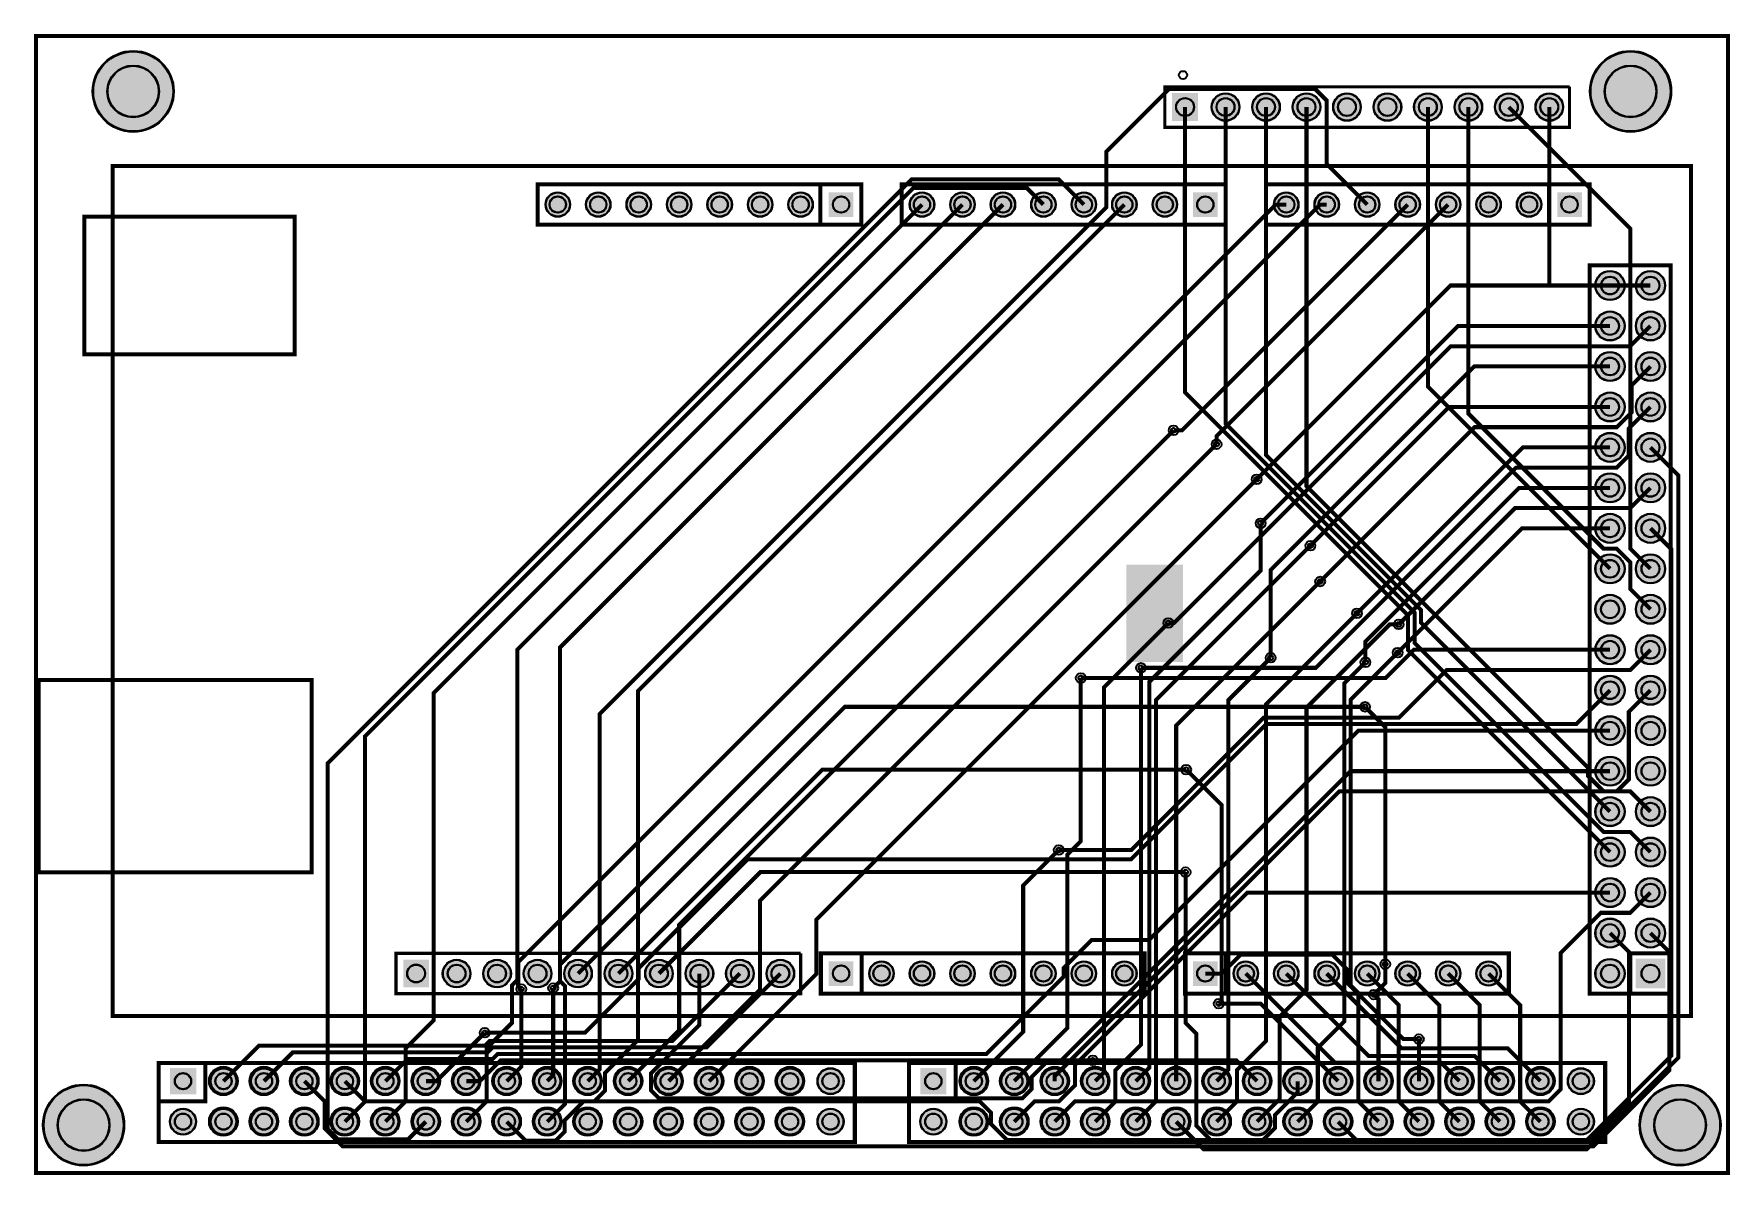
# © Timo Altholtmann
# Model space of a CAD drawing. Header units: millimetres. Extents: x 0 to 106, y 0 to 71.
import ezdxf

# ---------------------------------------------------------------- set-up
doc = ezdxf.new("R2010")
doc.units = ezdxf.units.MM
for name, color, linetype, true_color in [('BoardOutLine', 7, 'Continuous', 0xff00ff), ('BottomLayer', 7, 'Continuous', 0x0000ff), ('BottomSilkLayer', 7, 'Continuous', 0x66cc33), ('BottomSolderMaskLayer', 7, 'Continuous', 0xaa00ff), ('Hole', 7, 'Continuous', 0x222222), ('Multi-Layer', 7, 'Continuous', 0xc0c0c0), ('TopLayer', 7, 'Continuous', 0xff0000), ('TopSilkLayer', 7, 'Continuous', 0xffcc00), ('TopSolderMaskLayer', 7, 'Continuous', 0x800080)]:
    doc.layers.add(name, color=color, linetype=linetype, true_color=true_color)

msp = doc.modelspace()

# ---------------------------------------------------------------- hatches: boundary and pattern name
at = {"layer": 'BottomSolderMaskLayer'}
for points in [[(3.4908051816104257, 67.88046736093463, 1), (8.592405384810831, 67.88046736093463, 1)], [(97.47073914147825, 67.88046736093463, 1), (102.57233934467865, 67.88046736093463, 1)], [(71.24714413299807, 67.77914390174135), (72.87274738420433, 67.77914390174135), (72.87274738420433, 66.02831764107555), (71.24714413299807, 66.02831764107555)], [(73.72449834899666, 66.90383540767084, 1), (75.47529845059685, 66.90383540767084, 1)], [(76.2645034290068, 66.90383540767084, 1), (78.01530353060699, 66.90383540767084, 1)], [(78.80450850901693, 66.90383540767084, 1), (80.55530861061712, 66.90383540767084, 1)], [(81.34451358902729, 66.90383540767084, 1), (83.09531369062748, 66.90383540767084, 1)], [(83.88451866903742, 66.90383540767084, 1), (85.63531877063761, 66.90383540767084, 1)], [(86.42452374904755, 66.90383540767084, 1), (88.17532385064774, 66.90383540767084, 1)], [(88.96452882905768, 66.90383540767084, 1), (90.71532893065788, 66.90383540767084, 1)], [(91.50453390906782, 66.90383540767084, 1), (93.25533401066801, 66.90383540767084, 1)], [(94.04453898907795, 66.90383540767084, 1), (95.79533909067814, 66.90383540767084, 1)], [(31.914414528829127, 60.782423164846364, 1), (33.46521463042933, 60.782423164846364, 1)], [(34.45441960883926, 60.782423164846364, 1), (36.00521971043946, 60.782423164846364, 1)], [(36.99442468884939, 60.782423164846364, 1), (38.545224790449595, 60.782423164846364, 1)], [(39.534429768859525, 60.782423164846364, 1), (41.08522987045973, 60.782423164846364, 1)], [(42.07443484886966, 60.782423164846364, 1), (43.62523495046986, 60.782423164846364, 1)], [(44.61443992887979, 60.782423164846364, 1), (46.16524003047999, 60.782423164846364, 1)], [(47.15444500888992, 60.782423164846364, 1), (48.705245110490125, 60.782423164846364, 1)], [(51.245289580901726, 60.006904942842084), (49.69448947930164, 60.006904942842084), (49.69448947930164, 61.55773130470993), (51.245289580901726, 61.55773130470993)], [(54.77446024892055, 60.782423164846364, 1), (56.32526035052075, 60.782423164846364, 1)], [(57.31446532893068, 60.782423164846364, 1), (58.86526543053088, 60.782423164846364, 1)], [(59.85447040894081, 60.782423164846364, 1), (61.405270510541015, 60.782423164846364, 1)], [(62.394475488950945, 60.782423164846364, 1), (63.94527559055115, 60.782423164846364, 1)], [(64.93448056896108, 60.782423164846364, 1), (66.48528067056128, 60.782423164846364, 1)], [(67.47448564897121, 60.782423164846364, 1), (69.02528575057141, 60.782423164846364, 1)], [(70.01449072898157, 60.782423164846364, 1), (71.56529083058177, 60.782423164846364, 1)], [(74.10533530099337, 60.006904942842084), (72.55453519939306, 60.006904942842084), (72.55453519939306, 61.55773130470993), (74.10533530099337, 61.55773130470993)], [(77.63450596901197, 60.782423164846364, 1), (79.18530607061217, 60.782423164846364, 1)], [(80.1745110490221, 60.782423164846364, 1), (81.7253111506223, 60.782423164846364, 1)], [(82.71451612903223, 60.782423164846364, 1), (84.26531623063244, 60.782423164846364, 1)], [(85.25452120904237, 60.782423164846364, 1), (86.80532131064257, 60.782423164846364, 1)], [(87.7945262890525, 60.782423164846364, 1), (89.3453263906527, 60.782423164846364, 1)], [(90.33453136906286, 60.782423164846364, 1), (91.88533147066306, 60.782423164846364, 1)], [(92.87453644907299, 60.782423164846364, 1), (94.4253365506732, 60.782423164846364, 1)], [(96.9653810210848, 60.006904942842084), (95.4145809194847, 60.006904942842084), (95.4145809194847, 61.55773130470993), (96.9653810210848, 61.55773130470993)], [(97.80454660909325, 55.702413004825985, 1), (99.65534671069346, 55.702413004825985, 1)], [(100.34455168910338, 55.702413004825985, 1), (102.1953517907036, 55.702413004825985, 1)], [(97.80454660909325, 53.16240792481585, 1), (99.65534671069346, 53.16240792481585, 1)], [(100.34455168910338, 53.16240792481585, 1), (102.1953517907036, 53.16240792481585, 1)], [(97.80454660909325, 50.62240284480572, 1), (99.65534671069346, 50.62240284480572, 1)], [(100.34455168910338, 50.62240284480572, 1), (102.1953517907036, 50.62240284480572, 1)], [(97.80454660909325, 48.08239776479547, 1), (99.65534671069346, 48.08239776479547, 1)], [(100.34455168910338, 48.08239776479547, 1), (102.1953517907036, 48.08239776479547, 1)], [(97.80454660909325, 45.54239268478534, 1), (99.65534671069346, 45.54239268478534, 1)], [(100.34455168910338, 45.54239268478534, 1), (102.1953517907036, 45.54239268478534, 1)], [(97.80454660909325, 43.00238760477521, 1), (99.65534671069346, 43.00238760477521, 1)], [(100.34455168910338, 43.00238760477521, 1), (102.1953517907036, 43.00238760477521, 1)], [(97.80454660909325, 40.462382524765076, 1), (99.65534671069346, 40.462382524765076, 1)], [(100.34455168910338, 40.462382524765076, 1), (102.1953517907036, 40.462382524765076, 1)], [(97.80454660909325, 37.92237744475483, 1), (99.65534671069346, 37.92237744475483, 1)], [(100.34455168910338, 37.92237744475483, 1), (102.1953517907036, 37.92237744475483, 1)], [(97.80454660909325, 35.3823723647447, 1), (99.65534671069346, 35.3823723647447, 1)], [(100.34455168910338, 35.3823723647447, 1), (102.1953517907036, 35.3823723647447, 1)], [(97.80454660909325, 32.842367284734564, 1), (99.65534671069346, 32.842367284734564, 1)], [(100.34455168910338, 32.842367284734564, 1), (102.1953517907036, 32.842367284734564, 1)], [(97.80454660909325, 30.30236220472443, 1), (99.65534671069346, 30.30236220472443, 1)], [(100.34455168910338, 30.30236220472443, 1), (102.1953517907036, 30.30236220472443, 1)], [(97.80454660909325, 27.762357124714185, 1), (99.65534671069346, 27.762357124714185, 1)], [(100.34455168910338, 27.762357124714185, 1), (102.1953517907036, 27.762357124714185, 1)], [(97.80454660909325, 25.222352044704053, 1), (99.65534671069346, 25.222352044704053, 1)], [(100.34455168910338, 25.222352044704053, 1), (102.1953517907036, 25.222352044704053, 1)], [(97.80454660909325, 22.68234696469392, 1), (99.65534671069346, 22.68234696469392, 1)], [(100.34455168910338, 22.68234696469392, 1), (102.1953517907036, 22.68234696469392, 1)], [(97.80454660909325, 20.142341884683788, 1), (99.65534671069346, 20.142341884683788, 1)], [(100.34455168910338, 20.142341884683788, 1), (102.1953517907036, 20.142341884683788, 1)], [(97.80454660909325, 17.602336804673655, 1), (99.65534671069346, 17.602336804673655, 1)], [(100.34455168910338, 17.602336804673655, 1), (102.1953517907036, 17.602336804673655, 1)], [(97.80454660909325, 15.062331724663409, 1), (99.65534671069346, 15.062331724663409, 1)], [(100.34455168910338, 15.062331724663409, 1), (102.1953517907036, 15.062331724663409, 1)], [(22.987047612804872, 13.397635138723672), (24.612650864011357, 13.397635138723672), (24.612650864011357, 11.646808878057982), (22.987047612804872, 11.646808878057982)], [(25.46440182880368, 12.522326644653276, 1), (27.215201930403886, 12.522326644653276, 1)], [(28.004406908813813, 12.522326644653276, 1), (29.75520701041402, 12.522326644653276, 1)], [(30.544411988823946, 12.522326644653276, 1), (32.29521209042415, 12.522326644653276, 1)], [(33.08441706883408, 12.522326644653276, 1), (34.835217170434284, 12.522326644653276, 1)], [(35.62442214884421, 12.522326644653276, 1), (37.375222250444416, 12.522326644653276, 1)], [(38.16442722885457, 12.522326644653276, 1), (39.915227330454776, 12.522326644653276, 1)], [(40.7044323088647, 12.522326644653276, 1), (42.45523241046491, 12.522326644653276, 1)], [(43.244437388874836, 12.522326644653276, 1), (44.99523749047504, 12.522326644653276, 1)], [(45.78444246888497, 12.522326644653276, 1), (47.535242570485174, 12.522326644653276, 1)], [(49.69451573956917, 13.297634784516845), (51.245315841169486, 13.297634784516845), (51.245315841169486, 11.74680842264911), (49.69451573956917, 11.74680842264911)], [(52.234455168910415, 12.522326644653276, 1), (53.78525527051062, 12.522326644653276, 1)], [(54.77446024892055, 12.522326644653276, 1), (56.32526035052075, 12.522326644653276, 1)], [(57.31446532893068, 12.522326644653276, 1), (58.86526543053088, 12.522326644653276, 1)], [(59.85447040894081, 12.522326644653276, 1), (61.405270510541015, 12.522326644653276, 1)], [(62.394475488950945, 12.522326644653276, 1), (63.94527559055115, 12.522326644653276, 1)], [(64.93448056896108, 12.522326644653276, 1), (66.48528067056128, 12.522326644653276, 1)], [(67.47448564897121, 12.522326644653276, 1), (69.02528575057141, 12.522326644653276, 1)], [(72.55456145966059, 13.297634784516845), (74.1053615612609, 13.297634784516845), (74.1053615612609, 11.74680842264911), (72.55456145966059, 11.74680842264911)], [(75.09450088900184, 12.522326644653276, 1), (76.64530099060204, 12.522326644653276, 1)], [(77.63450596901197, 12.522326644653276, 1), (79.18530607061217, 12.522326644653276, 1)], [(80.1745110490221, 12.522326644653276, 1), (81.7253111506223, 12.522326644653276, 1)], [(82.71451612903223, 12.522326644653276, 1), (84.26531623063244, 12.522326644653276, 1)], [(85.25452120904237, 12.522326644653276, 1), (86.80532131064257, 12.522326644653276, 1)], [(87.7945262890525, 12.522326644653276, 1), (89.3453263906527, 12.522326644653276, 1)], [(90.33453136906286, 12.522326644653276, 1), (91.88533147066306, 12.522326644653276, 1)], [(97.80454660909325, 12.522326644653276, 1), (99.65534671069346, 12.522326644653276, 1)], [(100.34460392289952, 11.59682212626069), (100.34460392289952, 13.447622227860847), (102.19540402450002, 13.447622227860847), (102.19540402450002, 11.59682212626069)], [(8.34401828803675, 4.940411480822945), (9.994818389636748, 4.940411480822945), (9.994818389636748, 6.591211582423057), (8.34401828803675, 6.591211582423057)], [(10.88402336804678, 5.765811531622944, 1), (12.534823469646984, 5.765811531622944, 1)], [(13.424028448056912, 5.765811531622944, 1), (15.074828549657116, 5.765811531622944, 1)], [(15.964033528067272, 5.765811531622944, 1), (17.614833629667476, 5.765811531622944, 1)], [(18.504038608077177, 5.765811531622944, 1), (20.15483870967738, 5.765811531622944, 1)], [(21.04404368808731, 5.765811531622944, 1), (22.694843789687514, 5.765811531622944, 1)], [(23.584048768097443, 5.765811531622944, 1), (25.234848869697647, 5.765811531622944, 1)], [(26.124053848107803, 5.765811531622944, 1), (27.774853949708007, 5.765811531622944, 1)], [(28.664058928117935, 5.765811531622944, 1), (30.31485902971814, 5.765811531622944, 1)], [(31.204064008128068, 5.765811531622944, 1), (32.85486410972827, 5.765811531622944, 1)], [(33.744069088138204, 5.765811531622944, 1), (35.3948691897384, 5.765811531622944, 1)], [(36.28407416814834, 5.765811531622944, 1), (37.93487426974853, 5.765811531622944, 1)], [(38.82407924815847, 5.765811531622944, 1), (40.474879349758666, 5.765811531622944, 1)], [(41.3640843281686, 5.765811531622944, 1), (43.0148844297688, 5.765811531622944, 1)], [(43.904089408178734, 5.765811531622944, 1), (45.55488950977893, 5.765811531622944, 1)], [(46.444094488189094, 5.765811531622944, 1), (48.09489458978929, 5.765811531622944, 1)], [(48.98409956819923, 5.765811531622944, 1), (50.634899669799424, 5.765811531622944, 1)], [(55.43571247142495, 4.940411480822945), (57.0865125730254, 4.940411480822945), (57.0865125730254, 6.591211582423057), (55.43571247142495, 6.591211582423057)], [(57.97571755143521, 5.765811531622944, 1), (59.62651765303541, 5.765811531622944, 1)], [(60.51572263144534, 5.765811531622944, 1), (62.16652273304554, 5.765811531622944, 1)], [(63.055727711455475, 5.765811531622944, 1), (64.70652781305567, 5.765811531622944, 1)], [(65.59573279146584, 5.765811531622944, 1), (67.24653289306603, 5.765811531622944, 1)], [(68.13573787147597, 5.765811531622944, 1), (69.78653797307616, 5.765811531622944, 1)], [(70.6757429514861, 5.765811531622944, 1), (72.3265430530863, 5.765811531622944, 1)], [(73.21574803149623, 5.765811531622944, 1), (74.86654813309643, 5.765811531622944, 1)], [(75.75575311150637, 5.765811531622944, 1), (77.40655321310656, 5.765811531622944, 1)], [(78.2957581915165, 5.765811531622944, 1), (79.9465582931167, 5.765811531622944, 1)], [(80.83576327152663, 5.765811531622944, 1), (82.48656337312683, 5.765811531622944, 1)], [(83.37576835153676, 5.765811531622944, 1), (85.02656845313696, 5.765811531622944, 1)], [(85.91577343154712, 5.765811531622944, 1), (87.56657353314732, 5.765811531622944, 1)], [(88.45577851155726, 5.765811531622944, 1), (90.10657861315745, 5.765811531622944, 1)], [(90.99578359156739, 5.765811531622944, 1), (92.64658369316759, 5.765811531622944, 1)], [(93.53578867157752, 5.765811531622944, 1), (95.18658877317772, 5.765811531622944, 1)], [(96.07579375158765, 5.765811531622944, 1), (97.72659385318785, 5.765811531622944, 1)], [(0.3808229616460035, 3.0079756159511817, 1), (5.482423164846409, 3.0079756159511817, 1)], [(100.5807213614429, 3.0079756159511817, 1), (105.6823215646433, 3.0079756159511817, 1)], [(8.344018288036647, 3.2258064516128115, 1), (9.994818389636851, 3.2258064516128115, 1)], [(10.88402336804678, 3.2258064516128115, 1), (12.534823469646984, 3.2258064516128115, 1)], [(13.424028448056912, 3.2258064516128115, 1), (15.074828549657116, 3.2258064516128115, 1)], [(15.964033528067272, 3.2258064516128115, 1), (17.614833629667476, 3.2258064516128115, 1)], [(18.504038608077177, 3.2258064516128115, 1), (20.15483870967738, 3.2258064516128115, 1)], [(21.04404368808731, 3.2258064516128115, 1), (22.694843789687514, 3.2258064516128115, 1)], [(23.584048768097443, 3.2258064516128115, 1), (25.234848869697647, 3.2258064516128115, 1)], [(26.124053848107803, 3.2258064516128115, 1), (27.774853949708007, 3.2258064516128115, 1)], [(28.664058928117935, 3.2258064516128115, 1), (30.31485902971814, 3.2258064516128115, 1)], [(31.204064008128068, 3.2258064516128115, 1), (32.85486410972827, 3.2258064516128115, 1)], [(33.744069088138204, 3.2258064516128115, 1), (35.3948691897384, 3.2258064516128115, 1)], [(36.28407416814834, 3.2258064516128115, 1), (37.93487426974853, 3.2258064516128115, 1)], [(38.82407924815847, 3.2258064516128115, 1), (40.474879349758666, 3.2258064516128115, 1)], [(41.3640843281686, 3.2258064516128115, 1), (43.0148844297688, 3.2258064516128115, 1)], [(43.904089408178734, 3.2258064516128115, 1), (45.55488950977893, 3.2258064516128115, 1)], [(46.444094488189094, 3.2258064516128115, 1), (48.09489458978929, 3.2258064516128115, 1)], [(48.98409956819923, 3.2258064516128115, 1), (50.634899669799424, 3.2258064516128115, 1)], [(55.43571247142508, 3.2258064516128115, 1), (57.086512573025274, 3.2258064516128115, 1)], [(57.97571755143521, 3.2258064516128115, 1), (59.62651765303541, 3.2258064516128115, 1)], [(60.51572263144534, 3.2258064516128115, 1), (62.16652273304554, 3.2258064516128115, 1)], [(63.055727711455475, 3.2258064516128115, 1), (64.70652781305567, 3.2258064516128115, 1)], [(65.59573279146584, 3.2258064516128115, 1), (67.24653289306603, 3.2258064516128115, 1)], [(68.13573787147597, 3.2258064516128115, 1), (69.78653797307616, 3.2258064516128115, 1)], [(70.6757429514861, 3.2258064516128115, 1), (72.3265430530863, 3.2258064516128115, 1)], [(73.21574803149623, 3.2258064516128115, 1), (74.86654813309643, 3.2258064516128115, 1)], [(75.75575311150637, 3.2258064516128115, 1), (77.40655321310656, 3.2258064516128115, 1)], [(78.2957581915165, 3.2258064516128115, 1), (79.9465582931167, 3.2258064516128115, 1)], [(80.83576327152663, 3.2258064516128115, 1), (82.48656337312683, 3.2258064516128115, 1)], [(83.37576835153676, 3.2258064516128115, 1), (85.02656845313696, 3.2258064516128115, 1)], [(85.91577343154712, 3.2258064516128115, 1), (87.56657353314732, 3.2258064516128115, 1)], [(88.45577851155726, 3.2258064516128115, 1), (90.10657861315745, 3.2258064516128115, 1)], [(90.99578359156739, 3.2258064516128115, 1), (92.64658369316759, 3.2258064516128115, 1)], [(93.53578867157752, 3.2258064516128115, 1), (95.18658877317772, 3.2258064516128115, 1)], [(96.07579375158765, 3.2258064516128115, 1), (97.72659385318785, 3.2258064516128115, 1)]]:
    msp.add_hatch(color=256, dxfattribs=at).paths.add_polyline_path(points)
at = {"layer": 'Multi-Layer'}
for points in [[(71.27254254508512, 67.75374650749302), (72.84734569469128, 67.75374650749302), (72.84734569469128, 66.05372110744213), (71.27254254508512, 66.05372110744213)], [(73.74989839979676, 66.90383540767084, 1), (75.44989839979675, 66.90383540767084, 1)], [(76.2899034798069, 66.90383540767084, 1), (77.98990347980688, 66.90383540767084, 1)], [(78.82990855981703, 66.90383540767084, 1), (80.52990855981702, 66.90383540767084, 1)], [(81.36991363982739, 66.90383540767084, 1), (83.06991363982738, 66.90383540767084, 1)], [(83.90991871983752, 66.90383540767084, 1), (85.60991871983751, 66.90383540767084, 1)], [(86.44992379984765, 66.90383540767084, 1), (88.14992379984764, 66.90383540767084, 1)], [(88.98992887985779, 66.90383540767084, 1), (90.68992887985777, 66.90383540767084, 1)], [(91.52993395986792, 66.90383540767084, 1), (93.2299339598679, 66.90383540767084, 1)], [(94.06993903987805, 66.90383540767084, 1), (95.76993903987804, 66.90383540767084, 1)], [(31.93981457962923, 60.782423164846364, 1), (33.43981457962923, 60.782423164846364, 1)], [(34.47981965963936, 60.782423164846364, 1), (35.97981965963936, 60.782423164846364, 1)], [(37.01982473964949, 60.782423164846364, 1), (38.51982473964949, 60.782423164846364, 1)], [(39.559829819659626, 60.782423164846364, 1), (41.059829819659626, 60.782423164846364, 1)], [(42.09983489966976, 60.782423164846364, 1), (43.59983489966976, 60.782423164846364, 1)], [(44.63983997967989, 60.782423164846364, 1), (46.13983997967989, 60.782423164846364, 1)], [(47.179845059690024, 60.782423164846364, 1), (48.679845059690024, 60.782423164846364, 1)], [(51.21988823977654, 60.03230886461779), (49.71988823977654, 60.03230886461779), (49.71988823977654, 61.53233426466852), (51.21988823977654, 61.53233426466852)], [(54.79986029972065, 60.782423164846364, 1), (56.29986029972065, 60.782423164846364, 1)], [(57.33986537973078, 60.782423164846364, 1), (58.83986537973078, 60.782423164846364, 1)], [(59.879870459740914, 60.782423164846364, 1), (61.379870459740914, 60.782423164846364, 1)], [(62.41987553975105, 60.782423164846364, 1), (63.91987553975105, 60.782423164846364, 1)], [(64.95988061976118, 60.782423164846364, 1), (66.45988061976118, 60.782423164846364, 1)], [(67.49988569977131, 60.782423164846364, 1), (68.99988569977131, 60.782423164846364, 1)], [(70.03989077978167, 60.782423164846364, 1), (71.53989077978167, 60.782423164846364, 1)], [(74.07993395986796, 60.03230886461779), (72.57993395986796, 60.03230886461779), (72.57993395986796, 61.53233426466852), (74.07993395986796, 61.53233426466852)], [(77.65990601981207, 60.782423164846364, 1), (79.15990601981207, 60.782423164846364, 1)], [(80.1999110998222, 60.782423164846364, 1), (81.6999110998222, 60.782423164846364, 1)], [(82.73991617983233, 60.782423164846364, 1), (84.23991617983233, 60.782423164846364, 1)], [(85.27992125984247, 60.782423164846364, 1), (86.77992125984247, 60.782423164846364, 1)], [(87.8199263398526, 60.782423164846364, 1), (89.3199263398526, 60.782423164846364, 1)], [(90.35993141986296, 60.782423164846364, 1), (91.85993141986296, 60.782423164846364, 1)], [(92.89993649987309, 60.782423164846364, 1), (94.39993649987309, 60.782423164846364, 1)], [(96.93997967995938, 60.03230886461779), (95.43997967995938, 60.03230886461779), (95.43997967995938, 61.53233426466852), (96.93997967995938, 61.53233426466852)], [(97.82994665989335, 55.702413004825985, 1), (99.62994665989336, 55.702413004825985, 1)], [(100.36995173990348, 55.702413004825985, 1), (102.1699517399035, 55.702413004825985, 1)], [(97.82994665989335, 53.16240792481585, 1), (99.62994665989336, 53.16240792481585, 1)], [(100.36995173990348, 53.16240792481585, 1), (102.1699517399035, 53.16240792481585, 1)], [(97.82994665989335, 50.62240284480572, 1), (99.62994665989336, 50.62240284480572, 1)], [(100.36995173990348, 50.62240284480572, 1), (102.1699517399035, 50.62240284480572, 1)], [(97.82994665989335, 48.08239776479547, 1), (99.62994665989336, 48.08239776479547, 1)], [(100.36995173990348, 48.08239776479547, 1), (102.1699517399035, 48.08239776479547, 1)], [(97.82994665989335, 45.54239268478534, 1), (99.62994665989336, 45.54239268478534, 1)], [(100.36995173990348, 45.54239268478534, 1), (102.1699517399035, 45.54239268478534, 1)], [(97.82994665989335, 43.00238760477521, 1), (99.62994665989336, 43.00238760477521, 1)], [(100.36995173990348, 43.00238760477521, 1), (102.1699517399035, 43.00238760477521, 1)], [(97.82994665989335, 40.462382524765076, 1), (99.62994665989336, 40.462382524765076, 1)], [(100.36995173990348, 40.462382524765076, 1), (102.1699517399035, 40.462382524765076, 1)], [(97.82994665989335, 37.92237744475483, 1), (99.62994665989336, 37.92237744475483, 1)], [(100.36995173990348, 37.92237744475483, 1), (102.1699517399035, 37.92237744475483, 1)], [(97.82994665989335, 35.3823723647447, 1), (99.62994665989336, 35.3823723647447, 1)], [(100.36995173990348, 35.3823723647447, 1), (102.1699517399035, 35.3823723647447, 1)], [(97.82994665989335, 32.842367284734564, 1), (99.62994665989336, 32.842367284734564, 1)], [(100.36995173990348, 32.842367284734564, 1), (102.1699517399035, 32.842367284734564, 1)], [(97.82994665989335, 30.30236220472443, 1), (99.62994665989336, 30.30236220472443, 1)], [(100.36995173990348, 30.30236220472443, 1), (102.1699517399035, 30.30236220472443, 1)], [(97.82994665989335, 27.762357124714185, 1), (99.62994665989336, 27.762357124714185, 1)], [(100.36995173990348, 27.762357124714185, 1), (102.1699517399035, 27.762357124714185, 1)], [(97.82994665989335, 25.222352044704053, 1), (99.62994665989336, 25.222352044704053, 1)], [(100.36995173990348, 25.222352044704053, 1), (102.1699517399035, 25.222352044704053, 1)], [(97.82994665989335, 22.68234696469392, 1), (99.62994665989336, 22.68234696469392, 1)], [(100.36995173990348, 22.68234696469392, 1), (102.1699517399035, 22.68234696469392, 1)], [(97.82994665989335, 20.142341884683788, 1), (99.62994665989336, 20.142341884683788, 1)], [(100.36995173990348, 20.142341884683788, 1), (102.1699517399035, 20.142341884683788, 1)], [(97.82994665989335, 17.602336804673655, 1), (99.62994665989336, 17.602336804673655, 1)], [(100.36995173990348, 17.602336804673655, 1), (102.1699517399035, 17.602336804673655, 1)], [(97.82994665989335, 15.062331724663409, 1), (99.62994665989336, 15.062331724663409, 1)], [(100.36995173990348, 15.062331724663409, 1), (102.1699517399035, 15.062331724663409, 1)], [(23.012446024892142, 13.372237744475456), (24.58724917449831, 13.372237744475456), (24.58724917449831, 11.672212344424679), (23.012446024892142, 11.672212344424679)], [(25.48980187960378, 12.522326644653276, 1), (27.189801879603785, 12.522326644653276, 1)], [(28.029806959613914, 12.522326644653276, 1), (29.729806959613917, 12.522326644653276, 1)], [(30.569812039624047, 12.522326644653276, 1), (32.26981203962405, 12.522326644653276, 1)], [(33.10981711963418, 12.522326644653276, 1), (34.80981711963418, 12.522326644653276, 1)], [(35.64982219964431, 12.522326644653276, 1), (37.349822199644315, 12.522326644653276, 1)], [(38.18982727965467, 12.522326644653276, 1), (39.889827279654675, 12.522326644653276, 1)], [(40.729832359664805, 12.522326644653276, 1), (42.42983235966481, 12.522326644653276, 1)], [(43.26983743967494, 12.522326644653276, 1), (44.96983743967494, 12.522326644653276, 1)], [(45.80984251968507, 12.522326644653276, 1), (47.50984251968507, 12.522326644653276, 1)], [(49.71991363982738, 13.272237744475547), (51.21991363982738, 13.272237744475547), (51.21991363982738, 11.772212344424702), (49.71991363982738, 11.772212344424702)], [(52.259855219710516, 12.522326644653276, 1), (53.759855219710516, 12.522326644653276, 1)], [(54.79986029972065, 12.522326644653276, 1), (56.29986029972065, 12.522326644653276, 1)], [(57.33986537973078, 12.522326644653276, 1), (58.83986537973078, 12.522326644653276, 1)], [(59.879870459740914, 12.522326644653276, 1), (61.379870459740914, 12.522326644653276, 1)], [(62.41987553975105, 12.522326644653276, 1), (63.91987553975105, 12.522326644653276, 1)], [(64.95988061976118, 12.522326644653276, 1), (66.45988061976118, 12.522326644653276, 1)], [(67.49988569977131, 12.522326644653276, 1), (68.99988569977131, 12.522326644653276, 1)], [(72.5799593599188, 13.272237744475547), (74.0799593599188, 13.272237744475547), (74.0799593599188, 11.772212344424702), (72.5799593599188, 11.772212344424702)], [(75.11990093980194, 12.522326644653276, 1), (76.61990093980194, 12.522326644653276, 1)], [(77.65990601981207, 12.522326644653276, 1), (79.15990601981207, 12.522326644653276, 1)], [(80.1999110998222, 12.522326644653276, 1), (81.6999110998222, 12.522326644653276, 1)], [(82.73991617983233, 12.522326644653276, 1), (84.23991617983233, 12.522326644653276, 1)], [(85.27992125984247, 12.522326644653276, 1), (86.77992125984247, 12.522326644653276, 1)], [(87.8199263398526, 12.522326644653276, 1), (89.3199263398526, 12.522326644653276, 1)], [(90.35993141986296, 12.522326644653276, 1), (91.85993141986296, 12.522326644653276, 1)], [(97.82994665989335, 12.522326644653276, 1), (99.62994665989336, 12.522326644653276, 1)], [(100.37000254000509, 11.622225044450033), (100.37000254000509, 13.422225044450101), (102.17000254000527, 13.422225044450101), (102.17000254000527, 11.622225044450033)], [(8.369418338836795, 4.965811531623103), (9.969418338836704, 4.965811531623103), (9.969418338836704, 6.565811531623012), (8.369418338836795, 6.565811531623012)], [(10.909423418846881, 5.765811531622944, 1), (12.509423418846882, 5.765811531622944, 1)], [(13.449428498857014, 5.765811531622944, 1), (15.049428498857015, 5.765811531622944, 1)], [(15.989433578867374, 5.765811531622944, 1), (17.589433578867375, 5.765811531622944, 1)], [(18.52943865887728, 5.765811531622944, 1), (20.12943865887728, 5.765811531622944, 1)], [(21.06944373888741, 5.765811531622944, 1), (22.669443738887413, 5.765811531622944, 1)], [(23.609448818897544, 5.765811531622944, 1), (25.209448818897545, 5.765811531622944, 1)], [(26.149453898907904, 5.765811531622944, 1), (27.749453898907905, 5.765811531622944, 1)], [(28.689458978918037, 5.765811531622944, 1), (30.289458978918038, 5.765811531622944, 1)], [(31.22946405892817, 5.765811531622944, 1), (32.82946405892817, 5.765811531622944, 1)], [(33.769469138938305, 5.765811531622944, 1), (35.3694691389383, 5.765811531622944, 1)], [(36.30947421894844, 5.765811531622944, 1), (37.90947421894843, 5.765811531622944, 1)], [(38.84947929895857, 5.765811531622944, 1), (40.449479298958565, 5.765811531622944, 1)], [(41.3894843789687, 5.765811531622944, 1), (42.9894843789687, 5.765811531622944, 1)], [(43.929489458978836, 5.765811531622944, 1), (45.52948945897883, 5.765811531622944, 1)], [(46.469494538989196, 5.765811531622944, 1), (48.06949453898919, 5.765811531622944, 1)], [(49.00949961899933, 5.765811531622944, 1), (50.60949961899932, 5.765811531622944, 1)], [(55.461112522224994, 4.965811531623103), (57.06111252222513, 4.965811531623103), (57.06111252222513, 6.565811531623012), (55.461112522224994, 6.565811531623012)], [(58.00111760223531, 5.765811531622944, 1), (59.601117602235306, 5.765811531622944, 1)], [(60.541122682245444, 5.765811531622944, 1), (62.14112268224544, 5.765811531622944, 1)], [(63.081127762255576, 5.765811531622944, 1), (64.68112776225557, 5.765811531622944, 1)], [(65.62113284226594, 5.765811531622944, 1), (67.22113284226593, 5.765811531622944, 1)], [(68.16113792227607, 5.765811531622944, 1), (69.76113792227606, 5.765811531622944, 1)], [(70.7011430022862, 5.765811531622944, 1), (72.3011430022862, 5.765811531622944, 1)], [(73.24114808229633, 5.765811531622944, 1), (74.84114808229633, 5.765811531622944, 1)], [(75.78115316230647, 5.765811531622944, 1), (77.38115316230646, 5.765811531622944, 1)], [(78.3211582423166, 5.765811531622944, 1), (79.9211582423166, 5.765811531622944, 1)], [(80.86116332232673, 5.765811531622944, 1), (82.46116332232673, 5.765811531622944, 1)], [(83.40116840233686, 5.765811531622944, 1), (85.00116840233686, 5.765811531622944, 1)], [(85.94117348234722, 5.765811531622944, 1), (87.54117348234722, 5.765811531622944, 1)], [(88.48117856235736, 5.765811531622944, 1), (90.08117856235735, 5.765811531622944, 1)], [(91.02118364236749, 5.765811531622944, 1), (92.62118364236748, 5.765811531622944, 1)], [(93.56118872237762, 5.765811531622944, 1), (95.16118872237762, 5.765811531622944, 1)], [(96.10119380238775, 5.765811531622944, 1), (97.70119380238775, 5.765811531622944, 1)], [(8.369418338836748, 3.2258064516128115, 1), (9.96941833883675, 3.2258064516128115, 1)], [(10.909423418846881, 3.2258064516128115, 1), (12.509423418846882, 3.2258064516128115, 1)], [(13.449428498857014, 3.2258064516128115, 1), (15.049428498857015, 3.2258064516128115, 1)], [(15.989433578867374, 3.2258064516128115, 1), (17.589433578867375, 3.2258064516128115, 1)], [(18.52943865887728, 3.2258064516128115, 1), (20.12943865887728, 3.2258064516128115, 1)], [(21.06944373888741, 3.2258064516128115, 1), (22.669443738887413, 3.2258064516128115, 1)], [(23.609448818897544, 3.2258064516128115, 1), (25.209448818897545, 3.2258064516128115, 1)], [(26.149453898907904, 3.2258064516128115, 1), (27.749453898907905, 3.2258064516128115, 1)], [(28.689458978918037, 3.2258064516128115, 1), (30.289458978918038, 3.2258064516128115, 1)], [(31.22946405892817, 3.2258064516128115, 1), (32.82946405892817, 3.2258064516128115, 1)], [(33.769469138938305, 3.2258064516128115, 1), (35.3694691389383, 3.2258064516128115, 1)], [(36.30947421894844, 3.2258064516128115, 1), (37.90947421894843, 3.2258064516128115, 1)], [(38.84947929895857, 3.2258064516128115, 1), (40.449479298958565, 3.2258064516128115, 1)], [(41.3894843789687, 3.2258064516128115, 1), (42.9894843789687, 3.2258064516128115, 1)], [(43.929489458978836, 3.2258064516128115, 1), (45.52948945897883, 3.2258064516128115, 1)], [(46.469494538989196, 3.2258064516128115, 1), (48.06949453898919, 3.2258064516128115, 1)], [(49.00949961899933, 3.2258064516128115, 1), (50.60949961899932, 3.2258064516128115, 1)], [(55.46111252222518, 3.2258064516128115, 1), (57.06111252222517, 3.2258064516128115, 1)], [(58.00111760223531, 3.2258064516128115, 1), (59.601117602235306, 3.2258064516128115, 1)], [(60.541122682245444, 3.2258064516128115, 1), (62.14112268224544, 3.2258064516128115, 1)], [(63.081127762255576, 3.2258064516128115, 1), (64.68112776225557, 3.2258064516128115, 1)], [(65.62113284226594, 3.2258064516128115, 1), (67.22113284226593, 3.2258064516128115, 1)], [(68.16113792227607, 3.2258064516128115, 1), (69.76113792227606, 3.2258064516128115, 1)], [(70.7011430022862, 3.2258064516128115, 1), (72.3011430022862, 3.2258064516128115, 1)], [(73.24114808229633, 3.2258064516128115, 1), (74.84114808229633, 3.2258064516128115, 1)], [(75.78115316230647, 3.2258064516128115, 1), (77.38115316230646, 3.2258064516128115, 1)], [(78.3211582423166, 3.2258064516128115, 1), (79.9211582423166, 3.2258064516128115, 1)], [(80.86116332232673, 3.2258064516128115, 1), (82.46116332232673, 3.2258064516128115, 1)], [(83.40116840233686, 3.2258064516128115, 1), (85.00116840233686, 3.2258064516128115, 1)], [(85.94117348234722, 3.2258064516128115, 1), (87.54117348234722, 3.2258064516128115, 1)], [(88.48117856235736, 3.2258064516128115, 1), (90.08117856235735, 3.2258064516128115, 1)], [(91.02118364236749, 3.2258064516128115, 1), (92.62118364236748, 3.2258064516128115, 1)], [(93.56118872237762, 3.2258064516128115, 1), (95.16118872237762, 3.2258064516128115, 1)], [(96.10119380238775, 3.2258064516128115, 1), (97.70119380238775, 3.2258064516128115, 1)]]:
    msp.add_hatch(color=256, dxfattribs=at).paths.add_polyline_path(points)
at = {"layer": 'TopSilkLayer'}
msp.add_hatch(color=256, dxfattribs=at).paths.add_polyline_path([(68.376631953264, 38.17637795275584), (71.93263906527841, 38.17637795275584), (71.93263906527841, 32.080365760731524), (68.376631953264, 32.080365760731524), (68.376631953264, 38.17637795275584)])
at = {"layer": 'TopSolderMaskLayer'}
for points in [[(3.4908051816104257, 67.88046736093463, 1), (8.592405384810831, 67.88046736093463, 1)], [(97.47073914147825, 67.88046736093463, 1), (102.57233934467865, 67.88046736093463, 1)], [(71.24714413299807, 67.77914390174135), (72.87274738420433, 67.77914390174135), (72.87274738420433, 66.02831764107555), (71.24714413299807, 66.02831764107555)], [(73.72449834899666, 66.90383540767084, 1), (75.47529845059685, 66.90383540767084, 1)], [(76.2645034290068, 66.90383540767084, 1), (78.01530353060699, 66.90383540767084, 1)], [(78.80450850901693, 66.90383540767084, 1), (80.55530861061712, 66.90383540767084, 1)], [(81.34451358902729, 66.90383540767084, 1), (83.09531369062748, 66.90383540767084, 1)], [(83.88451866903742, 66.90383540767084, 1), (85.63531877063761, 66.90383540767084, 1)], [(86.42452374904755, 66.90383540767084, 1), (88.17532385064774, 66.90383540767084, 1)], [(88.96452882905768, 66.90383540767084, 1), (90.71532893065788, 66.90383540767084, 1)], [(91.50453390906782, 66.90383540767084, 1), (93.25533401066801, 66.90383540767084, 1)], [(94.04453898907795, 66.90383540767084, 1), (95.79533909067814, 66.90383540767084, 1)], [(31.914414528829127, 60.782423164846364, 1), (33.46521463042933, 60.782423164846364, 1)], [(34.45441960883926, 60.782423164846364, 1), (36.00521971043946, 60.782423164846364, 1)], [(36.99442468884939, 60.782423164846364, 1), (38.545224790449595, 60.782423164846364, 1)], [(39.534429768859525, 60.782423164846364, 1), (41.08522987045973, 60.782423164846364, 1)], [(42.07443484886966, 60.782423164846364, 1), (43.62523495046986, 60.782423164846364, 1)], [(44.61443992887979, 60.782423164846364, 1), (46.16524003047999, 60.782423164846364, 1)], [(47.15444500888992, 60.782423164846364, 1), (48.705245110490125, 60.782423164846364, 1)], [(51.245289580901726, 60.006904942842084), (49.69448947930164, 60.006904942842084), (49.69448947930164, 61.55773130470993), (51.245289580901726, 61.55773130470993)], [(54.77446024892055, 60.782423164846364, 1), (56.32526035052075, 60.782423164846364, 1)], [(57.31446532893068, 60.782423164846364, 1), (58.86526543053088, 60.782423164846364, 1)], [(59.85447040894081, 60.782423164846364, 1), (61.405270510541015, 60.782423164846364, 1)], [(62.394475488950945, 60.782423164846364, 1), (63.94527559055115, 60.782423164846364, 1)], [(64.93448056896108, 60.782423164846364, 1), (66.48528067056128, 60.782423164846364, 1)], [(67.47448564897121, 60.782423164846364, 1), (69.02528575057141, 60.782423164846364, 1)], [(70.01449072898157, 60.782423164846364, 1), (71.56529083058177, 60.782423164846364, 1)], [(74.10533530099337, 60.006904942842084), (72.55453519939306, 60.006904942842084), (72.55453519939306, 61.55773130470993), (74.10533530099337, 61.55773130470993)], [(77.63450596901197, 60.782423164846364, 1), (79.18530607061217, 60.782423164846364, 1)], [(80.1745110490221, 60.782423164846364, 1), (81.7253111506223, 60.782423164846364, 1)], [(82.71451612903223, 60.782423164846364, 1), (84.26531623063244, 60.782423164846364, 1)], [(85.25452120904237, 60.782423164846364, 1), (86.80532131064257, 60.782423164846364, 1)], [(87.7945262890525, 60.782423164846364, 1), (89.3453263906527, 60.782423164846364, 1)], [(90.33453136906286, 60.782423164846364, 1), (91.88533147066306, 60.782423164846364, 1)], [(92.87453644907299, 60.782423164846364, 1), (94.4253365506732, 60.782423164846364, 1)], [(96.9653810210848, 60.006904942842084), (95.4145809194847, 60.006904942842084), (95.4145809194847, 61.55773130470993), (96.9653810210848, 61.55773130470993)], [(97.80454660909325, 55.702413004825985, 1), (99.65534671069346, 55.702413004825985, 1)], [(100.34455168910338, 55.702413004825985, 1), (102.1953517907036, 55.702413004825985, 1)], [(97.80454660909325, 53.16240792481585, 1), (99.65534671069346, 53.16240792481585, 1)], [(100.34455168910338, 53.16240792481585, 1), (102.1953517907036, 53.16240792481585, 1)], [(97.80454660909325, 50.62240284480572, 1), (99.65534671069346, 50.62240284480572, 1)], [(100.34455168910338, 50.62240284480572, 1), (102.1953517907036, 50.62240284480572, 1)], [(97.80454660909325, 48.08239776479547, 1), (99.65534671069346, 48.08239776479547, 1)], [(100.34455168910338, 48.08239776479547, 1), (102.1953517907036, 48.08239776479547, 1)], [(97.80454660909325, 45.54239268478534, 1), (99.65534671069346, 45.54239268478534, 1)], [(100.34455168910338, 45.54239268478534, 1), (102.1953517907036, 45.54239268478534, 1)], [(97.80454660909325, 43.00238760477521, 1), (99.65534671069346, 43.00238760477521, 1)], [(100.34455168910338, 43.00238760477521, 1), (102.1953517907036, 43.00238760477521, 1)], [(97.80454660909325, 40.462382524765076, 1), (99.65534671069346, 40.462382524765076, 1)], [(100.34455168910338, 40.462382524765076, 1), (102.1953517907036, 40.462382524765076, 1)], [(97.80454660909325, 37.92237744475483, 1), (99.65534671069346, 37.92237744475483, 1)], [(100.34455168910338, 37.92237744475483, 1), (102.1953517907036, 37.92237744475483, 1)], [(97.80454660909325, 35.3823723647447, 1), (99.65534671069346, 35.3823723647447, 1)], [(100.34455168910338, 35.3823723647447, 1), (102.1953517907036, 35.3823723647447, 1)], [(97.80454660909325, 32.842367284734564, 1), (99.65534671069346, 32.842367284734564, 1)], [(100.34455168910338, 32.842367284734564, 1), (102.1953517907036, 32.842367284734564, 1)], [(97.80454660909325, 30.30236220472443, 1), (99.65534671069346, 30.30236220472443, 1)], [(100.34455168910338, 30.30236220472443, 1), (102.1953517907036, 30.30236220472443, 1)], [(97.80454660909325, 27.762357124714185, 1), (99.65534671069346, 27.762357124714185, 1)], [(100.34455168910338, 27.762357124714185, 1), (102.1953517907036, 27.762357124714185, 1)], [(97.80454660909325, 25.222352044704053, 1), (99.65534671069346, 25.222352044704053, 1)], [(100.34455168910338, 25.222352044704053, 1), (102.1953517907036, 25.222352044704053, 1)], [(97.80454660909325, 22.68234696469392, 1), (99.65534671069346, 22.68234696469392, 1)], [(100.34455168910338, 22.68234696469392, 1), (102.1953517907036, 22.68234696469392, 1)], [(97.80454660909325, 20.142341884683788, 1), (99.65534671069346, 20.142341884683788, 1)], [(100.34455168910338, 20.142341884683788, 1), (102.1953517907036, 20.142341884683788, 1)], [(97.80454660909325, 17.602336804673655, 1), (99.65534671069346, 17.602336804673655, 1)], [(100.34455168910338, 17.602336804673655, 1), (102.1953517907036, 17.602336804673655, 1)], [(97.80454660909325, 15.062331724663409, 1), (99.65534671069346, 15.062331724663409, 1)], [(100.34455168910338, 15.062331724663409, 1), (102.1953517907036, 15.062331724663409, 1)], [(22.987047612804872, 13.397635138723672), (24.612650864011357, 13.397635138723672), (24.612650864011357, 11.646808878057982), (22.987047612804872, 11.646808878057982)], [(25.46440182880368, 12.522326644653276, 1), (27.215201930403886, 12.522326644653276, 1)], [(28.004406908813813, 12.522326644653276, 1), (29.75520701041402, 12.522326644653276, 1)], [(30.544411988823946, 12.522326644653276, 1), (32.29521209042415, 12.522326644653276, 1)], [(33.08441706883408, 12.522326644653276, 1), (34.835217170434284, 12.522326644653276, 1)], [(35.62442214884421, 12.522326644653276, 1), (37.375222250444416, 12.522326644653276, 1)], [(38.16442722885457, 12.522326644653276, 1), (39.915227330454776, 12.522326644653276, 1)], [(40.7044323088647, 12.522326644653276, 1), (42.45523241046491, 12.522326644653276, 1)], [(43.244437388874836, 12.522326644653276, 1), (44.99523749047504, 12.522326644653276, 1)], [(45.78444246888497, 12.522326644653276, 1), (47.535242570485174, 12.522326644653276, 1)], [(49.69451573956917, 13.297634784516845), (51.245315841169486, 13.297634784516845), (51.245315841169486, 11.74680842264911), (49.69451573956917, 11.74680842264911)], [(52.234455168910415, 12.522326644653276, 1), (53.78525527051062, 12.522326644653276, 1)], [(54.77446024892055, 12.522326644653276, 1), (56.32526035052075, 12.522326644653276, 1)], [(57.31446532893068, 12.522326644653276, 1), (58.86526543053088, 12.522326644653276, 1)], [(59.85447040894081, 12.522326644653276, 1), (61.405270510541015, 12.522326644653276, 1)], [(62.394475488950945, 12.522326644653276, 1), (63.94527559055115, 12.522326644653276, 1)], [(64.93448056896108, 12.522326644653276, 1), (66.48528067056128, 12.522326644653276, 1)], [(67.47448564897121, 12.522326644653276, 1), (69.02528575057141, 12.522326644653276, 1)], [(72.55456145966059, 13.297634784516845), (74.1053615612609, 13.297634784516845), (74.1053615612609, 11.74680842264911), (72.55456145966059, 11.74680842264911)], [(75.09450088900184, 12.522326644653276, 1), (76.64530099060204, 12.522326644653276, 1)], [(77.63450596901197, 12.522326644653276, 1), (79.18530607061217, 12.522326644653276, 1)], [(80.1745110490221, 12.522326644653276, 1), (81.7253111506223, 12.522326644653276, 1)], [(82.71451612903223, 12.522326644653276, 1), (84.26531623063244, 12.522326644653276, 1)], [(85.25452120904237, 12.522326644653276, 1), (86.80532131064257, 12.522326644653276, 1)], [(87.7945262890525, 12.522326644653276, 1), (89.3453263906527, 12.522326644653276, 1)], [(90.33453136906286, 12.522326644653276, 1), (91.88533147066306, 12.522326644653276, 1)], [(97.80454660909325, 12.522326644653276, 1), (99.65534671069346, 12.522326644653276, 1)], [(100.34460392289952, 11.59682212626069), (100.34460392289952, 13.447622227860847), (102.19540402450002, 13.447622227860847), (102.19540402450002, 11.59682212626069)], [(8.34401828803675, 4.940411480822945), (9.994818389636748, 4.940411480822945), (9.994818389636748, 6.591211582423057), (8.34401828803675, 6.591211582423057)], [(10.88402336804678, 5.765811531622944, 1), (12.534823469646984, 5.765811531622944, 1)], [(13.424028448056912, 5.765811531622944, 1), (15.074828549657116, 5.765811531622944, 1)], [(15.964033528067272, 5.765811531622944, 1), (17.614833629667476, 5.765811531622944, 1)], [(18.504038608077177, 5.765811531622944, 1), (20.15483870967738, 5.765811531622944, 1)], [(21.04404368808731, 5.765811531622944, 1), (22.694843789687514, 5.765811531622944, 1)], [(23.584048768097443, 5.765811531622944, 1), (25.234848869697647, 5.765811531622944, 1)], [(26.124053848107803, 5.765811531622944, 1), (27.774853949708007, 5.765811531622944, 1)], [(28.664058928117935, 5.765811531622944, 1), (30.31485902971814, 5.765811531622944, 1)], [(31.204064008128068, 5.765811531622944, 1), (32.85486410972827, 5.765811531622944, 1)], [(33.744069088138204, 5.765811531622944, 1), (35.3948691897384, 5.765811531622944, 1)], [(36.28407416814834, 5.765811531622944, 1), (37.93487426974853, 5.765811531622944, 1)], [(38.82407924815847, 5.765811531622944, 1), (40.474879349758666, 5.765811531622944, 1)], [(41.3640843281686, 5.765811531622944, 1), (43.0148844297688, 5.765811531622944, 1)], [(43.904089408178734, 5.765811531622944, 1), (45.55488950977893, 5.765811531622944, 1)], [(46.444094488189094, 5.765811531622944, 1), (48.09489458978929, 5.765811531622944, 1)], [(48.98409956819923, 5.765811531622944, 1), (50.634899669799424, 5.765811531622944, 1)], [(55.43571247142495, 4.940411480822945), (57.0865125730254, 4.940411480822945), (57.0865125730254, 6.591211582423057), (55.43571247142495, 6.591211582423057)], [(57.97571755143521, 5.765811531622944, 1), (59.62651765303541, 5.765811531622944, 1)], [(60.51572263144534, 5.765811531622944, 1), (62.16652273304554, 5.765811531622944, 1)], [(63.055727711455475, 5.765811531622944, 1), (64.70652781305567, 5.765811531622944, 1)], [(65.59573279146584, 5.765811531622944, 1), (67.24653289306603, 5.765811531622944, 1)], [(68.13573787147597, 5.765811531622944, 1), (69.78653797307616, 5.765811531622944, 1)], [(70.6757429514861, 5.765811531622944, 1), (72.3265430530863, 5.765811531622944, 1)], [(73.21574803149623, 5.765811531622944, 1), (74.86654813309643, 5.765811531622944, 1)], [(75.75575311150637, 5.765811531622944, 1), (77.40655321310656, 5.765811531622944, 1)], [(78.2957581915165, 5.765811531622944, 1), (79.9465582931167, 5.765811531622944, 1)], [(80.83576327152663, 5.765811531622944, 1), (82.48656337312683, 5.765811531622944, 1)], [(83.37576835153676, 5.765811531622944, 1), (85.02656845313696, 5.765811531622944, 1)], [(85.91577343154712, 5.765811531622944, 1), (87.56657353314732, 5.765811531622944, 1)], [(88.45577851155726, 5.765811531622944, 1), (90.10657861315745, 5.765811531622944, 1)], [(90.99578359156739, 5.765811531622944, 1), (92.64658369316759, 5.765811531622944, 1)], [(93.53578867157752, 5.765811531622944, 1), (95.18658877317772, 5.765811531622944, 1)], [(96.07579375158765, 5.765811531622944, 1), (97.72659385318785, 5.765811531622944, 1)], [(0.3808229616460035, 3.0079756159511817, 1), (5.482423164846409, 3.0079756159511817, 1)], [(100.5807213614429, 3.0079756159511817, 1), (105.6823215646433, 3.0079756159511817, 1)], [(8.344018288036647, 3.2258064516128115, 1), (9.994818389636851, 3.2258064516128115, 1)], [(10.88402336804678, 3.2258064516128115, 1), (12.534823469646984, 3.2258064516128115, 1)], [(13.424028448056912, 3.2258064516128115, 1), (15.074828549657116, 3.2258064516128115, 1)], [(15.964033528067272, 3.2258064516128115, 1), (17.614833629667476, 3.2258064516128115, 1)], [(18.504038608077177, 3.2258064516128115, 1), (20.15483870967738, 3.2258064516128115, 1)], [(21.04404368808731, 3.2258064516128115, 1), (22.694843789687514, 3.2258064516128115, 1)], [(23.584048768097443, 3.2258064516128115, 1), (25.234848869697647, 3.2258064516128115, 1)], [(26.124053848107803, 3.2258064516128115, 1), (27.774853949708007, 3.2258064516128115, 1)], [(28.664058928117935, 3.2258064516128115, 1), (30.31485902971814, 3.2258064516128115, 1)], [(31.204064008128068, 3.2258064516128115, 1), (32.85486410972827, 3.2258064516128115, 1)], [(33.744069088138204, 3.2258064516128115, 1), (35.3948691897384, 3.2258064516128115, 1)], [(36.28407416814834, 3.2258064516128115, 1), (37.93487426974853, 3.2258064516128115, 1)], [(38.82407924815847, 3.2258064516128115, 1), (40.474879349758666, 3.2258064516128115, 1)], [(41.3640843281686, 3.2258064516128115, 1), (43.0148844297688, 3.2258064516128115, 1)], [(43.904089408178734, 3.2258064516128115, 1), (45.55488950977893, 3.2258064516128115, 1)], [(46.444094488189094, 3.2258064516128115, 1), (48.09489458978929, 3.2258064516128115, 1)], [(48.98409956819923, 3.2258064516128115, 1), (50.634899669799424, 3.2258064516128115, 1)], [(55.43571247142508, 3.2258064516128115, 1), (57.086512573025274, 3.2258064516128115, 1)], [(57.97571755143521, 3.2258064516128115, 1), (59.62651765303541, 3.2258064516128115, 1)], [(60.51572263144534, 3.2258064516128115, 1), (62.16652273304554, 3.2258064516128115, 1)], [(63.055727711455475, 3.2258064516128115, 1), (64.70652781305567, 3.2258064516128115, 1)], [(65.59573279146584, 3.2258064516128115, 1), (67.24653289306603, 3.2258064516128115, 1)], [(68.13573787147597, 3.2258064516128115, 1), (69.78653797307616, 3.2258064516128115, 1)], [(70.6757429514861, 3.2258064516128115, 1), (72.3265430530863, 3.2258064516128115, 1)], [(73.21574803149623, 3.2258064516128115, 1), (74.86654813309643, 3.2258064516128115, 1)], [(75.75575311150637, 3.2258064516128115, 1), (77.40655321310656, 3.2258064516128115, 1)], [(78.2957581915165, 3.2258064516128115, 1), (79.9465582931167, 3.2258064516128115, 1)], [(80.83576327152663, 3.2258064516128115, 1), (82.48656337312683, 3.2258064516128115, 1)], [(83.37576835153676, 3.2258064516128115, 1), (85.02656845313696, 3.2258064516128115, 1)], [(85.91577343154712, 3.2258064516128115, 1), (87.56657353314732, 3.2258064516128115, 1)], [(88.45577851155726, 3.2258064516128115, 1), (90.10657861315745, 3.2258064516128115, 1)], [(90.99578359156739, 3.2258064516128115, 1), (92.64658369316759, 3.2258064516128115, 1)], [(93.53578867157752, 3.2258064516128115, 1), (95.18658877317772, 3.2258064516128115, 1)], [(96.07579375158765, 3.2258064516128115, 1), (97.72659385318785, 3.2258064516128115, 1)]]:
    msp.add_hatch(color=256, dxfattribs=at).paths.add_polyline_path(points)

# ---------------------------------------------------------------- linework, layer by layer
at = {"layer": 'BoardOutLine', "const_width": 0.25400050800101603}
msp.add_lwpolyline([(106.13876047752115, 0), (-0.061239522478899744, 0), (-0.061239522478899744, 71.36499872999741), (106.13876047752115, 71.36499872999741), (106.13876047752115, 0)], close=True, dxfattribs=at)
at = {"layer": 'BottomLayer', "const_width": 0.25400050800101603}
for points in [[(83.48996697993402, 60.78255016510036), (80.94996189992389, 63.32255524511049), (80.94996189992389, 67.31036322072646), (80.22072644145305, 68.03959867919741), (71.06172212344427, 68.03959867919741), (67.12395224790453, 64.10182880365755), (67.12395224790453, 60.61643383286764), (35.3144526289052, 28.806934213868317), (35.3144526289052, 6.510769621539225), (34.5694691389383, 5.765786131572213)], [(72.05994411988831, 66.90396240792484), (72.05994411988831, 65.77467614935233)], [(101.27000254000518, 20.142468884937784), (100, 21.41247142494285), (98.3284226568453, 21.41247142494285), (86.46126492253006, 33.27962915925832), (86.46126492253006, 35.17396494792979), (74.59994919989845, 47.03528067056129), (74.59994919989845, 66.90396240792484)], [(98.72999745999505, 22.682473964947917), (86.86893573787165, 34.54353568707131), (86.86893573787165, 35.34287528575055), (77.13995427990858, 45.07185674371351), (77.13995427990858, 66.90396240792484)], [(101.27000254000518, 22.682473964947917), (100, 23.952476504952983), (98.3246126492254, 23.952476504952983), (97.3479806959615, 24.929108458216888), (97.3479806959615, 25.440411480822945), (79.67995935991894, 43.108432816865616), (79.67995935991894, 66.90396240792484)], [(87.29997459994934, 66.90396240792484), (87.29997459994934, 49.35252730505465), (98.72999745999505, 37.92250444500894)], [(89.83997967995947, 66.90396240792484), (89.83997967995947, 47.6690119380238), (98.31597663195339, 39.19301498602999), (99.14960629921279, 39.19301498602999), (99.99745999492006, 38.345161290322494), (99.99745999492006, 36.65504191008381), (101.27000254000518, 35.382499364998694)], [(92.3799847599696, 66.90396240792484), (100, 59.283947167894326), (100, 39.192506985014006), (101.27000254000518, 37.92250444500894)], [(98.72999745999505, 20.142468884937784), (86.05359410718825, 32.81887223774447), (86.05359410718825, 35.00505461010914), (72.05994411988831, 48.99870459740919), (72.05994411988831, 65.77467614935233)], [(65.70993141986287, 60.78255016510036), (64.13157226314456, 62.36090932181867), (54.89331978663972, 62.36090932181867), (18.242062484124972, 25.709652019303917), (18.242062484124972, 2.761214122428214), (18.881381762763567, 2.121894843789619), (23.305562611125424, 2.121894843789619), (24.409448818897545, 3.2257810515620804)], [(63.169926339852736, 60.78255016510036), (62.13538227076447, 61.8170942341884), (54.99314198628417, 61.8170942341884), (20.59944119888246, 27.423393446786918), (20.59944119888246, 4.495783591567147), (19.32943865887728, 3.2257810515620804)], [(55.54991109982234, 60.78255016510036), (24.894843789687684, 30.127482854965592), (24.894843789687684, 9.585191770383517), (23.139446278892592, 7.829794259588425), (23.139446278892592, 4.495783591567147), (21.869443738887412, 3.2257810515620804)], [(58.08991617983247, 60.78255016510036), (30.149860299720785, 32.84249428498856), (30.149860299720785, 12.122402844805606), (29.812293624587483, 11.784836169672303), (29.812293624587483, 9.422631445262823), (28.219456438912857, 7.829794259588425), (28.219456438912857, 4.495783591567147), (26.949453898907905, 3.2257810515620804)], [(68.249936499873, 60.78255016510036), (37.732029464058996, 30.26464312928624), (37.732029464058996, 8.351511303022562), (35.65049530099077, 6.269977139954335), (35.65049530099077, 5.16863093726181), (34.97764795529588, 4.495783591567147), (34.30454660909322, 4.495783591567147), (33.11785623571245, 3.3090932181863764), (33.11785623571245, 2.5948437896876158), (32.561849123698266, 2.0388366776733164), (30.6764033528068, 2.0388366776733164), (29.489458978918037, 3.2257810515620804)], [(60.629921259842604, 60.78255016510036), (32.82905765811529, 32.981686563373046), (32.82905765811529, 12.054330708661382), (33.13614427228845, 11.747244094488224), (33.13614427228845, 4.332461264922472), (32.02946405892817, 3.2257810515620804)], [(71.33680467360955, 46.6090678181356), (40.309880619761316, 15.58214376428748), (40.309880619761316, 8.96619253238498), (37.109474218948435, 5.765786131572213)], [(74.03657607315222, 45.74114808229615), (45.38989077978158, 17.094462788925625), (45.38989077978158, 11.506197612395226), (39.64947929895857, 5.765786131572213)], [(101.27000254000518, 45.54251968503934), (103.0139700279401, 43.798552197104414), (103.0139700279401, 7.233147066294123), (97.27101854203738, 1.4901955803911733), (73.2367284734571, 1.4901955803911733), (71.5011430022862, 3.2257810515620804)], [(76.54914909829836, 43.53261366522736), (48.91617983235983, 15.899644399288718), (48.91617983235983, 12.492481584963116), (42.1894843789687, 5.765786131572213)], [(76.80264160528327, 40.78255016510025), (76.80264160528327, 37.81455422910847), (69.82321564643121, 30.83512827025652), (69.82321564643121, 6.627863855727696), (68.96113792227607, 5.765786131572213)], [(81.66116332232673, 3.2257810515620804), (82.83108966217947, 2.055854711709344), (97.25984251968498, 2.055854711709344), (102.58089916179847, 7.3769113538226065), (102.58089916179847, 39.15161290322578), (101.27000254000518, 40.46250952501907)], [(68.96113792227607, 3.2257810515620804), (70.23114046228102, 4.495783591567147), (70.23114046228102, 29.679679959359873), (79.92989585979171, 39.37843535687068)], [(80.54025908051813, 37.125958851917744), (71.5011430022862, 28.08684277368559), (71.5011430022862, 5.765786131572213)], [(82.85064770129566, 35.122402844805606), (77.13995427990858, 29.41170942341887), (77.13995427990858, 8.287757175514344), (75.31115062230151, 6.458953517906934), (75.31115062230151, 4.495783591567147), (74.04114808229633, 3.2257810515620804)], [(71.00660401320806, 34.517881635763274), (66.9779019558041, 30.489179578359085), (66.9779019558041, 6.322555245110493), (66.42113284226593, 5.765786131572213)], [(85.46786893573812, 34.42898145796289), (84.90144780289575, 34.42898145796289), (79.67995935991894, 29.20749301498597), (79.67995935991894, 11.491465582931141), (77.99517399034812, 9.806680213360437), (77.99517399034812, 4.639801879603738), (76.58115316230646, 3.2257810515620804)], [(77.43484886969782, 32.33881127762254), (74.7691135382272, 29.673075946151926), (74.7691135382272, 6.493751587503198), (74.04114808229633, 5.765786131572213)], [(83.38150876301779, 32.05788671577329), (82.0513081026163, 30.727686055372146), (82.0513081026163, 9.523215646431254), (80.39116078232178, 7.863068326136613), (80.39116078232178, 4.495783591567147), (79.1211582423166, 3.2257810515620804)], [(85.40690881381761, 32.66240792481574), (82.45923291846589, 29.714732029464017), (82.45923291846589, 11.774422148844224), (82.93116586233191, 11.302489204978315), (82.93116586233191, 4.495783591567147), (84.20116840233686, 3.2257810515620804)], [(61.34112268224544, 5.765786131572213), (64.67919735839473, 9.103860807721503), (64.67919735839473, 19.995402590805156), (65.51612903225828, 20.832334264668475), (65.51612903225828, 31.07007874015744)], [(66.42113284226593, 3.2257810515620804), (67.69113538227089, 4.495783591567147), (67.69113538227089, 6.458953517906934), (69.28829057658118, 8.056108712217338), (69.28829057658118, 31.708636017271942)], [(84.62204724409435, 13.107924815849628), (84.62204724409435, 27.99235458470912), (83.35483870967755, 29.259563119126142)], [(72.12877825755663, 25.318745237490475), (74.36093472186963, 23.086588773177482), (74.36093472186963, 10.819126238252466), (74.17627635255258, 10.634467868935758)], [(64.13335026670052, 20.278105156210245), (61.899923799847784, 18.044678689357397), (61.899923799847784, 8.864592329184575), (58.80111760223531, 5.765786131572213)], [(72.09067818135645, 18.885674371348728), (72.09067818135645, 9.419075438150799), (72.77114554229115, 8.7386080772161), (72.77114554229115, 2.9618745237489748), (73.70256540513083, 2.0304546609092995), (76.91465582931187, 2.0304546609092995), (77.70713741427494, 2.82293624587237), (77.70713741427494, 3.6456438912877047), (79.1211582423166, 5.059664719329362), (79.1211582423166, 5.765786131572213)], [(32.02946405892817, 5.765786131572213), (32.40157480314974, 6.1378968757937855), (32.40157480314974, 11.60627381254767)], [(66.2733045466091, 7.074904749809434), (63.477012954025895, 7.074904749809434), (62.42214884429768, 6.02004064008122), (62.42214884429768, 5.2577851155701865), (61.84912369824747, 4.684759969519973), (39.05232410464828, 4.684759969519973), (38.54762509525017, 5.189458978917855), (38.54762509525017, 6.269469138938234), (41.579883159766496, 9.301727203454334), (41.579883159766496, 12.522453644907273)], [(83.48996697993402, 12.522453644907273), (85.47117094234204, 10.54124968249937), (85.47117094234204, 4.495783591567147), (86.74117348234722, 3.2257810515620804)], [(86.02997205994416, 12.522453644907273), (88.01117602235217, 10.54124968249937), (88.01117602235217, 4.495783591567147), (89.28117856235735, 3.2257810515620804)], [(88.56997713995429, 12.522453644907273), (90.5511811023623, 10.54124968249937), (90.5511811023623, 4.495783591567147), (91.82118364236749, 3.2257810515620804)], [(91.10998221996465, 12.522453644907273), (93.09118618237244, 10.54124968249937), (93.09118618237244, 4.495783591567147), (94.36118872237762, 3.2257810515620804)], [(30.398018796037604, 11.54226568453123), (30.398018796037604, 6.67434594869178), (29.489458978918037, 5.765786131572213)], [(83.9083058166118, 11.20342900685796), (84.20116840233686, 10.910566421132899), (84.20116840233686, 5.765786131572213)], [(24.409448818897545, 5.765786131572213), (25.068580137160325, 5.765786131572213), (28.10693421386827, 8.804140208280387)], [(86.74117348234722, 5.765786131572213), (86.74117348234722, 8.394945389890836), (86.73101346202702, 8.405105410210808)]]:
    msp.add_lwpolyline(points, dxfattribs=at)
at = {"layer": 'BottomSilkLayer', "const_width": 0.25400050800101603}
for points in [[(7.64541529083067, 1.9558039116077452), (51.333502667005405, 1.9558039116077452), (51.333502667005405, 6.908813817627561), (7.64541529083067, 6.908813817627561), (7.64541529083067, 1.9558039116077452)], [(54.737109474219096, 1.9558039116077452), (98.42519685039383, 1.9558039116077452), (98.42519685039383, 6.908813817627561), (54.737109474219096, 6.908813817627561), (54.737109474219096, 1.9558039116077452)]]:
    msp.add_lwpolyline(points, close=True, dxfattribs=at)
for points in [[(7.772415544831119, 4.495808991617878), (10.566421132842379, 4.495808991617878), (10.566421132842379, 6.908813817627561)], [(54.864109728219546, 4.495808991617878), (57.658115316230806, 4.495808991617878), (57.658115316230806, 6.908813817627561)]]:
    msp.add_lwpolyline(points, dxfattribs=at)
at = {"layer": 'BottomSolderMaskLayer'}
for centre, radius in [((6.041605283210629, 67.88046736093463), 2.550800101600203), ((100.02153924307845, 67.88046736093463), 2.550800101600203), ((6.040640081280344, 67.88036576073148), 1.63251206502413), ((100.02062484124963, 67.88036576073148), 1.63251206502413), ((72.05994411988831, 66.90373380746757), 0.5677550451875099), ((74.59989839979676, 66.90383540767084), 0.8754000508001016), ((74.59994919989845, 66.90373380746757), 0.5664484065211015), ((77.13990347980689, 66.90383540767084), 0.8754000508001016), ((77.13995427990858, 66.90373380746757), 0.5664484065211015), ((79.67990855981702, 66.90383540767084), 0.8754000508001016), ((79.67995935991894, 66.90373380746757), 0.5664484065211015), ((82.21991363982738, 66.90383540767084), 0.8754000508001016), ((82.21996443992907, 66.90373380746757), 0.5664484065211015), ((84.75991871983751, 66.90383540767084), 0.8754000508001016), ((84.7599695199392, 66.90373380746757), 0.5664484065211015), ((87.29992379984765, 66.90383540767084), 0.8754000508001016), ((87.29997459994934, 66.90373380746757), 0.5664484065211015), ((89.83992887985778, 66.90383540767084), 0.8754000508001016), ((89.83997967995947, 66.90373380746757), 0.5664484065211015), ((92.37993395986791, 66.90383540767084), 0.8754000508001016), ((92.3799847599696, 66.90373380746757), 0.5664484065211015), ((94.91993903987805, 66.90383540767084), 0.8754000508001016), ((94.91998983997973, 66.90373380746757), 0.5664484065211015), ((32.68981457962923, 60.782423164846364), 0.7754000508001018), ((32.68986537973092, 60.7823215646431), 0.5169333672000678), ((35.22981965963936, 60.782423164846364), 0.7754000508001018), ((35.22987045974105, 60.7823215646431), 0.5169333672000678), ((37.76982473964949, 60.782423164846364), 0.7754000508001018), ((37.76987553975118, 60.7823215646431), 0.5169333672000678), ((40.309829819659626, 60.782423164846364), 0.7754000508001018), ((40.309880619761316, 60.7823215646431), 0.5169333672000678), ((42.84983489966976, 60.782423164846364), 0.7754000508001018), ((42.84988569977145, 60.7823215646431), 0.5169333672000678), ((45.38983997967989, 60.782423164846364), 0.7754000508001018), ((45.38989077978158, 60.7823215646431), 0.5169333672000678), ((47.929845059690024, 60.782423164846364), 0.7754000508001018), ((47.92989585979171, 60.7823215646431), 0.5169333672000678), ((50.46990093980207, 60.7823215646431), 0.5169333672000678), ((55.54986029972065, 60.782423164846364), 0.7754000508001018), ((55.54991109982234, 60.7823215646431), 0.5169333672000678), ((58.08986537973078, 60.782423164846364), 0.7754000508001018), ((58.08991617983247, 60.7823215646431), 0.5169333672000678), ((60.629870459740914, 60.782423164846364), 0.7754000508001018), ((60.629921259842604, 60.7823215646431), 0.5169333672000678), ((63.16987553975105, 60.782423164846364), 0.7754000508001018), ((63.169926339852736, 60.7823215646431), 0.5169333672000678), ((65.70988061976118, 60.782423164846364), 0.7754000508001018), ((65.70993141986287, 60.7823215646431), 0.5169333672000678), ((68.24988569977131, 60.782423164846364), 0.7754000508001018), ((68.249936499873, 60.7823215646431), 0.5169333672000678), ((70.78989077978167, 60.782423164846364), 0.7754000508001018), ((70.78994157988336, 60.7823215646431), 0.5169333672000678), ((73.3299466598935, 60.7823215646431), 0.5169333672000678), ((78.40990601981207, 60.782423164846364), 0.7754000508001018), ((78.40995681991376, 60.7823215646431), 0.5169333672000678), ((80.9499110998222, 60.782423164846364), 0.7754000508001018), ((80.94996189992389, 60.7823215646431), 0.5169333672000678), ((83.48991617983233, 60.782423164846364), 0.7754000508001018), ((83.48996697993402, 60.7823215646431), 0.5169333672000678), ((86.02992125984247, 60.782423164846364), 0.7754000508001018), ((86.02997205994416, 60.7823215646431), 0.5169333672000678), ((88.5699263398526, 60.782423164846364), 0.7754000508001018), ((88.56997713995429, 60.7823215646431), 0.5169333672000678), ((91.10993141986296, 60.782423164846364), 0.7754000508001018), ((91.10998221996465, 60.7823215646431), 0.5169333672000678), ((93.64993649987309, 60.782423164846364), 0.7754000508001018), ((93.64998729997478, 60.7823215646431), 0.5169333672000678), ((96.18999237998491, 60.7823215646431), 0.5169333672000678), ((98.72994665989336, 55.702413004825985), 0.9254000508001016), ((101.26995173990349, 55.702413004825985), 0.9254000508001016), ((98.72999745999505, 55.70231140462283), 0.5655353117157847), ((101.27000254000518, 55.70231140462283), 0.5655353117157847), ((98.72994665989336, 53.16240792481585), 0.9254000508001016), ((98.72999745999505, 53.1623063246127), 0.5655353117157847), ((101.26995173990349, 53.16240792481585), 0.9254000508001016), ((101.27000254000518, 53.1623063246127), 0.5655353117157847), ((98.72994665989336, 50.62240284480572), 0.9254000508001016), ((98.72999745999505, 50.622301244602454), 0.5655353117157847), ((101.26995173990349, 50.62240284480572), 0.9254000508001016), ((101.27000254000518, 50.622301244602454), 0.5655353117157847), ((98.72994665989336, 48.08239776479547), 0.9254000508001016), ((101.26995173990349, 48.08239776479547), 0.9254000508001016), ((98.72999745999505, 48.08229616459232), 0.5655353117157847), ((101.27000254000518, 48.08229616459232), 0.5655353117157847), ((98.72994665989336, 45.54239268478534), 0.9254000508001016), ((98.72999745999505, 45.54229108458219), 0.5655353117157847), ((101.26995173990349, 45.54239268478534), 0.9254000508001016), ((101.27000254000518, 45.54229108458219), 0.5655353117157847), ((98.72994665989336, 43.00238760477521), 0.9254000508001016), ((101.26995173990349, 43.00238760477521), 0.9254000508001016), ((98.72999745999505, 43.002286004572056), 0.5655353117157847), ((101.27000254000518, 43.002286004572056), 0.5655353117157847), ((98.72994665989336, 40.462382524765076), 0.9254000508001016), ((98.72999745999505, 40.46228092456181), 0.5655353117157847), ((101.26995173990349, 40.462382524765076), 0.9254000508001016), ((101.27000254000518, 40.46228092456181), 0.5655353117157847), ((98.72994665989336, 37.92237744475483), 0.9254000508001016), ((98.72999745999505, 37.92227584455168), 0.5655353117157847), ((101.26995173990349, 37.92237744475483), 0.9254000508001016), ((101.27000254000518, 37.92227584455168), 0.5655353117157847), ((98.72994665989336, 35.3823723647447), 0.9254000508001016), ((101.26995173990349, 35.3823723647447), 0.9254000508001016), ((98.72999745999505, 35.382270764541545), 0.5655353117157847), ((101.27000254000518, 35.382270764541545), 0.5655353117157847), ((98.72994665989336, 32.842367284734564), 0.9254000508001016), ((98.72999745999505, 32.84226568453141), 0.5655353117157847), ((101.26995173990349, 32.842367284734564), 0.9254000508001016), ((101.27000254000518, 32.84226568453141), 0.5655353117157847), ((98.72994665989336, 30.30236220472443), 0.9254000508001016), ((101.26995173990349, 30.30236220472443), 0.9254000508001016), ((98.72999745999505, 30.30226060452128), 0.5655353117157847), ((101.27000254000518, 30.30226060452128), 0.5655353117157847), ((98.72994665989336, 27.762357124714185), 0.9254000508001016), ((98.72999745999505, 27.762255524511033), 0.5655353117157847), ((101.26995173990349, 27.762357124714185), 0.9254000508001016), ((101.27000254000518, 27.762255524511033), 0.5655353117157847), ((98.72994665989336, 25.222352044704053), 0.9254000508001016), ((98.72999745999505, 25.2222504445009), 0.5655353117157847), ((101.26995173990349, 25.222352044704053), 0.9254000508001016), ((101.27000254000518, 25.2222504445009), 0.5655353117157847), ((98.72994665989336, 22.68234696469392), 0.9254000508001016), ((101.26995173990349, 22.68234696469392), 0.9254000508001016), ((98.72999745999505, 22.68224536449077), 0.5655353117157847), ((101.27000254000518, 22.68224536449077), 0.5655353117157847), ((98.72994665989336, 20.142341884683788), 0.9254000508001016), ((98.72999745999505, 20.142240284480636), 0.5655353117157847), ((101.26995173990349, 20.142341884683788), 0.9254000508001016), ((101.27000254000518, 20.142240284480636), 0.5655353117157847), ((98.72994665989336, 17.602336804673655), 0.9254000508001016), ((98.72999745999505, 17.60223520447039), 0.5655353117157847), ((101.26995173990349, 17.602336804673655), 0.9254000508001016), ((101.27000254000518, 17.60223520447039), 0.5655353117157847), ((98.72994665989336, 15.062331724663409), 0.9254000508001016), ((101.26995173990349, 15.062331724663409), 0.9254000508001016), ((98.72999745999505, 15.062230124460257), 0.5655353117157847), ((101.27000254000518, 15.062230124460257), 0.5655353117157847), ((23.79984759969534, 12.522225044450124), 0.5677550451875099), ((26.339801879603783, 12.522326644653276), 0.8754000508001016), ((26.339852679705473, 12.522225044450124), 0.5664484065211015), ((28.879806959613916, 12.522326644653276), 0.8754000508001016), ((28.879857759715605, 12.522225044450124), 0.5664484065211015), ((31.41981203962405, 12.522326644653276), 0.8754000508001016), ((31.419862839725738, 12.522225044450124), 0.5664484065211015), ((33.95981711963418, 12.522326644653276), 0.8754000508001016), ((33.95986791973587, 12.522225044450124), 0.5664484065211015), ((36.49982219964431, 12.522326644653276), 0.8754000508001016), ((36.499872999746, 12.522225044450124), 0.5664484065211015), ((39.03982727965467, 12.522326644653276), 0.8754000508001016), ((39.03987807975636, 12.522225044450124), 0.5664484065211015), ((41.579832359664806, 12.522326644653276), 0.8754000508001016), ((41.579883159766496, 12.522225044450124), 0.5664484065211015), ((44.11983743967494, 12.522326644653276), 0.8754000508001016), ((44.11988823977663, 12.522225044450124), 0.5664484065211015), ((46.65984251968507, 12.522326644653276), 0.8754000508001016), ((46.65989331978676, 12.522225044450124), 0.5664484065211015), ((50.46990093980207, 12.522225044450124), 0.5169333672000678), ((53.009855219710516, 12.522326644653276), 0.7754000508001018), ((53.009906019812206, 12.522225044450124), 0.5169333672000678), ((55.54986029972065, 12.522326644653276), 0.7754000508001018), ((55.54991109982234, 12.522225044450124), 0.5169333672000678), ((58.08986537973078, 12.522326644653276), 0.7754000508001018), ((58.08991617983247, 12.522225044450124), 0.5169333672000678), ((60.629870459740914, 12.522326644653276), 0.7754000508001018), ((60.629921259842604, 12.522225044450124), 0.5169333672000678), ((63.16987553975105, 12.522326644653276), 0.7754000508001018), ((63.169926339852736, 12.522225044450124), 0.5169333672000678), ((65.70988061976118, 12.522326644653276), 0.7754000508001018), ((65.70993141986287, 12.522225044450124), 0.5169333672000678), ((68.24988569977131, 12.522326644653276), 0.7754000508001018), ((68.249936499873, 12.522225044450124), 0.5169333672000678), ((73.3299466598935, 12.522225044450124), 0.5169333672000678), ((75.86990093980194, 12.522326644653276), 0.7754000508001018), ((75.86995173990363, 12.522225044450124), 0.5169333672000678), ((78.40990601981207, 12.522326644653276), 0.7754000508001018), ((78.40995681991376, 12.522225044450124), 0.5169333672000678), ((80.9499110998222, 12.522326644653276), 0.7754000508001018), ((80.94996189992389, 12.522225044450124), 0.5169333672000678), ((83.48991617983233, 12.522326644653276), 0.7754000508001018), ((83.48996697993402, 12.522225044450124), 0.5169333672000678), ((86.02992125984247, 12.522326644653276), 0.7754000508001018), ((86.02997205994416, 12.522225044450124), 0.5169333672000678), ((88.5699263398526, 12.522326644653276), 0.7754000508001018), ((88.56997713995429, 12.522225044450124), 0.5169333672000678), ((91.10993141986296, 12.522326644653276), 0.7754000508001018), ((91.10998221996465, 12.522225044450124), 0.5169333672000678), ((98.72994665989336, 12.522326644653276), 0.9254000508001016), ((98.72999745999505, 12.522225044450124), 0.5655353117157847), ((101.27000254000518, 12.522225044450124), 0.5655353117157847), ((11.709423418846882, 5.765811531622944), 0.8254000508001016), ((14.249428498857014, 5.765811531622944), 0.8254000508001016), ((16.789433578867374, 5.765811531622944), 0.8254000508001016), ((19.32943865887728, 5.765811531622944), 0.8254000508001016), ((21.869443738887412, 5.765811531622944), 0.8254000508001016), ((24.409448818897545, 5.765811531622944), 0.8254000508001016), ((26.949453898907905, 5.765811531622944), 0.8254000508001016), ((29.489458978918037, 5.765811531622944), 0.8254000508001016), ((32.02946405892817, 5.765811531622944), 0.8254000508001016), ((34.5694691389383, 5.765811531622944), 0.8254000508001016), ((37.109474218948435, 5.765811531622944), 0.8254000508001016), ((39.64947929895857, 5.765811531622944), 0.8254000508001016), ((42.1894843789687, 5.765811531622944), 0.8254000508001016), ((44.72948945897883, 5.765811531622944), 0.8254000508001016), ((47.26949453898919, 5.765811531622944), 0.8254000508001016), ((49.809499618999325, 5.765811531622944), 0.8254000508001016), ((58.80111760223531, 5.765811531622944), 0.8254000508001016), ((61.34112268224544, 5.765811531622944), 0.8254000508001016), ((63.88112776225557, 5.765811531622944), 0.8254000508001016), ((66.42113284226593, 5.765811531622944), 0.8254000508001016), ((68.96113792227607, 5.765811531622944), 0.8254000508001016), ((71.5011430022862, 5.765811531622944), 0.8254000508001016), ((74.04114808229633, 5.765811531622944), 0.8254000508001016), ((76.58115316230646, 5.765811531622944), 0.8254000508001016), ((79.1211582423166, 5.765811531622944), 0.8254000508001016), ((81.66116332232673, 5.765811531622944), 0.8254000508001016), ((84.20116840233686, 5.765811531622944), 0.8254000508001016), ((86.74117348234722, 5.765811531622944), 0.8254000508001016), ((89.28117856235735, 5.765811531622944), 0.8254000508001016), ((91.82118364236749, 5.765811531622944), 0.8254000508001016), ((94.36118872237762, 5.765811531622944), 0.8254000508001016), ((96.90119380238775, 5.765811531622944), 0.8254000508001016), ((2.9316230632462066, 3.0079756159511817), 2.550800101600203), ((9.16941833883675, 5.765811531622944), 0.5158750317500634), ((11.709423418846882, 5.765811531622944), 0.5158750317500634), ((14.249428498857014, 5.765811531622944), 0.5158750317500634), ((16.789433578867374, 5.765811531622944), 0.5158750317500634), ((19.32943865887728, 5.765811531622944), 0.5158750317500634), ((21.869443738887412, 5.765811531622944), 0.5158750317500634), ((24.409448818897545, 5.765811531622944), 0.5158750317500634), ((26.949453898907905, 5.765811531622944), 0.5158750317500634), ((29.489458978918037, 5.765811531622944), 0.5158750317500634), ((32.02946405892817, 5.765811531622944), 0.5158750317500634), ((34.5694691389383, 5.765811531622944), 0.5158750317500634), ((37.109474218948435, 5.765811531622944), 0.5158750317500634), ((39.64947929895857, 5.765811531622944), 0.5158750317500634), ((42.1894843789687, 5.765811531622944), 0.5158750317500634), ((44.72948945897883, 5.765811531622944), 0.5158750317500634), ((47.26949453898919, 5.765811531622944), 0.5158750317500634), ((49.809499618999325, 5.765811531622944), 0.5158750317500634), ((56.261112522225176, 5.765811531622944), 0.5158750317500634), ((58.80111760223531, 5.765811531622944), 0.5158750317500634), ((61.34112268224544, 5.765811531622944), 0.5158750317500634), ((63.88112776225557, 5.765811531622944), 0.5158750317500634), ((66.42113284226593, 5.765811531622944), 0.5158750317500634), ((68.96113792227607, 5.765811531622944), 0.5158750317500634), ((71.5011430022862, 5.765811531622944), 0.5158750317500634), ((74.04114808229633, 5.765811531622944), 0.5158750317500634), ((76.58115316230646, 5.765811531622944), 0.5158750317500634), ((79.1211582423166, 5.765811531622944), 0.5158750317500634), ((81.66116332232673, 5.765811531622944), 0.5158750317500634), ((84.20116840233686, 5.765811531622944), 0.5158750317500634), ((86.74117348234722, 5.765811531622944), 0.5158750317500634), ((89.28117856235735, 5.765811531622944), 0.5158750317500634), ((91.82118364236749, 5.765811531622944), 0.5158750317500634), ((94.36118872237762, 5.765811531622944), 0.5158750317500634), ((96.90119380238775, 5.765811531622944), 0.5158750317500634), ((103.1315214630431, 3.0079756159511817), 2.550800101600203), ((2.930632461265077, 3.0078740157480297), 1.63251206502413), ((103.1306324612649, 3.0078740157480297), 1.63251206502413), ((9.16941833883675, 3.2258064516128115), 0.8254000508001016), ((9.16941833883675, 3.2258064516128115), 0.5158750317500634), ((11.709423418846882, 3.2258064516128115), 0.8254000508001016), ((11.709423418846882, 3.2258064516128115), 0.5158750317500634), ((14.249428498857014, 3.2258064516128115), 0.8254000508001016), ((14.249428498857014, 3.2258064516128115), 0.5158750317500634), ((16.789433578867374, 3.2258064516128115), 0.8254000508001016), ((16.789433578867374, 3.2258064516128115), 0.5158750317500634), ((19.32943865887728, 3.2258064516128115), 0.8254000508001016), ((19.32943865887728, 3.2258064516128115), 0.5158750317500634), ((21.869443738887412, 3.2258064516128115), 0.8254000508001016), ((21.869443738887412, 3.2258064516128115), 0.5158750317500634), ((24.409448818897545, 3.2258064516128115), 0.8254000508001016), ((24.409448818897545, 3.2258064516128115), 0.5158750317500634), ((26.949453898907905, 3.2258064516128115), 0.8254000508001016), ((26.949453898907905, 3.2258064516128115), 0.5158750317500634), ((29.489458978918037, 3.2258064516128115), 0.8254000508001016), ((29.489458978918037, 3.2258064516128115), 0.5158750317500634), ((32.02946405892817, 3.2258064516128115), 0.8254000508001016), ((32.02946405892817, 3.2258064516128115), 0.5158750317500634), ((34.5694691389383, 3.2258064516128115), 0.8254000508001016), ((34.5694691389383, 3.2258064516128115), 0.5158750317500634), ((37.109474218948435, 3.2258064516128115), 0.8254000508001016), ((37.109474218948435, 3.2258064516128115), 0.5158750317500634), ((39.64947929895857, 3.2258064516128115), 0.8254000508001016), ((39.64947929895857, 3.2258064516128115), 0.5158750317500634), ((42.1894843789687, 3.2258064516128115), 0.8254000508001016), ((42.1894843789687, 3.2258064516128115), 0.5158750317500634), ((44.72948945897883, 3.2258064516128115), 0.8254000508001016), ((44.72948945897883, 3.2258064516128115), 0.5158750317500634), ((47.26949453898919, 3.2258064516128115), 0.8254000508001016), ((47.26949453898919, 3.2258064516128115), 0.5158750317500634), ((49.809499618999325, 3.2258064516128115), 0.8254000508001016), ((49.809499618999325, 3.2258064516128115), 0.5158750317500634), ((56.261112522225176, 3.2258064516128115), 0.8254000508001016), ((56.261112522225176, 3.2258064516128115), 0.5158750317500634), ((58.80111760223531, 3.2258064516128115), 0.8254000508001016), ((58.80111760223531, 3.2258064516128115), 0.5158750317500634), ((61.34112268224544, 3.2258064516128115), 0.8254000508001016), ((61.34112268224544, 3.2258064516128115), 0.5158750317500634), ((63.88112776225557, 3.2258064516128115), 0.8254000508001016), ((63.88112776225557, 3.2258064516128115), 0.5158750317500634), ((66.42113284226593, 3.2258064516128115), 0.8254000508001016), ((66.42113284226593, 3.2258064516128115), 0.5158750317500634), ((68.96113792227607, 3.2258064516128115), 0.8254000508001016), ((68.96113792227607, 3.2258064516128115), 0.5158750317500634), ((71.5011430022862, 3.2258064516128115), 0.8254000508001016), ((71.5011430022862, 3.2258064516128115), 0.5158750317500634), ((74.04114808229633, 3.2258064516128115), 0.8254000508001016), ((74.04114808229633, 3.2258064516128115), 0.5158750317500634), ((76.58115316230646, 3.2258064516128115), 0.8254000508001016), ((76.58115316230646, 3.2258064516128115), 0.5158750317500634), ((79.1211582423166, 3.2258064516128115), 0.8254000508001016), ((79.1211582423166, 3.2258064516128115), 0.5158750317500634), ((81.66116332232673, 3.2258064516128115), 0.8254000508001016), ((81.66116332232673, 3.2258064516128115), 0.5158750317500634), ((84.20116840233686, 3.2258064516128115), 0.8254000508001016), ((84.20116840233686, 3.2258064516128115), 0.5158750317500634), ((86.74117348234722, 3.2258064516128115), 0.8254000508001016), ((86.74117348234722, 3.2258064516128115), 0.5158750317500634), ((89.28117856235735, 3.2258064516128115), 0.8254000508001016), ((89.28117856235735, 3.2258064516128115), 0.5158750317500634), ((91.82118364236749, 3.2258064516128115), 0.8254000508001016), ((91.82118364236749, 3.2258064516128115), 0.5158750317500634), ((94.36118872237762, 3.2258064516128115), 0.8254000508001016), ((94.36118872237762, 3.2258064516128115), 0.5158750317500634), ((96.90119380238775, 3.2258064516128115), 0.8254000508001016), ((96.90119380238775, 3.2258064516128115), 0.5158750317500634)]:
    msp.add_circle(centre, radius, dxfattribs=at)
at = {"layer": 'Hole'}
for centre in [(71.33680467360955, 46.6090678181356), (74.03657607315222, 45.74114808229615), (76.54914909829836, 43.53261366522736), (76.80264160528327, 40.78255016510025), (79.92989585979171, 39.37843535687068), (80.54025908051813, 37.125958851917744), (82.85064770129566, 35.122402844805606), (71.00660401320806, 34.517881635763274), (85.46786893573812, 34.42898145796289), (77.43484886969782, 32.33881127762254), (83.38150876301779, 32.05788671577329), (85.40690881381761, 32.66240792481574), (65.51612903225828, 31.07007874015744), (69.28829057658118, 31.708636017271942), (83.35483870967755, 29.259563119126142), (72.12877825755663, 25.318745237490475), (64.13335026670052, 20.278105156210245), (72.09067818135645, 18.885674371348728), (84.62204724409435, 13.107924815849628), (32.40157480314974, 11.60627381254767), (30.398018796037604, 11.54226568453123), (74.17627635255258, 10.634467868935758), (83.9083058166118, 11.20342900685796), (28.10693421386827, 8.804140208280387), (86.73101346202702, 8.405105410210808), (66.2733045466091, 7.074904749809434)]:
    msp.add_circle(centre, 0.15250190500381003, dxfattribs=at)
at = {"layer": 'Multi-Layer'}
for centre, radius in [((6.041605283210629, 67.88046736093463), 2.5), ((100.02153924307845, 67.88046736093463), 2.5), ((6.040640081280344, 67.88036576073148), 1.6), ((100.02062484124963, 67.88036576073148), 1.6), ((72.05994411988831, 66.90373380746757), 0.5500127000254001), ((74.59989839979676, 66.90383540767084), 0.8500000000000001), ((74.59994919989845, 66.90373380746757), 0.5500127000254001), ((77.13990347980689, 66.90383540767084), 0.8500000000000001), ((77.13995427990858, 66.90373380746757), 0.5500127000254001), ((79.67990855981702, 66.90383540767084), 0.8500000000000001), ((79.67995935991894, 66.90373380746757), 0.5500127000254001), ((82.21991363982738, 66.90383540767084), 0.8500000000000001), ((82.21996443992907, 66.90373380746757), 0.5500127000254001), ((84.75991871983751, 66.90383540767084), 0.8500000000000001), ((84.7599695199392, 66.90373380746757), 0.5500127000254001), ((87.29992379984765, 66.90383540767084), 0.8500000000000001), ((87.29997459994934, 66.90373380746757), 0.5500127000254001), ((89.83992887985778, 66.90383540767084), 0.8500000000000001), ((89.83997967995947, 66.90373380746757), 0.5500127000254001), ((92.37993395986791, 66.90383540767084), 0.8500000000000001), ((92.3799847599696, 66.90373380746757), 0.5500127000254001), ((94.91993903987805, 66.90383540767084), 0.8500000000000001), ((94.91998983997973, 66.90373380746757), 0.5500127000254001), ((32.68981457962923, 60.782423164846364), 0.7500000000000001), ((32.68986537973092, 60.7823215646431), 0.5), ((35.22981965963936, 60.782423164846364), 0.7500000000000001), ((35.22987045974105, 60.7823215646431), 0.5), ((37.76982473964949, 60.782423164846364), 0.7500000000000001), ((37.76987553975118, 60.7823215646431), 0.5), ((40.309829819659626, 60.782423164846364), 0.7500000000000001), ((40.309880619761316, 60.7823215646431), 0.5), ((42.84983489966976, 60.782423164846364), 0.7500000000000001), ((42.84988569977145, 60.7823215646431), 0.5), ((45.38983997967989, 60.782423164846364), 0.7500000000000001), ((45.38989077978158, 60.7823215646431), 0.5), ((47.929845059690024, 60.782423164846364), 0.7500000000000001), ((47.92989585979171, 60.7823215646431), 0.5), ((50.46990093980207, 60.7823215646431), 0.5), ((55.54986029972065, 60.782423164846364), 0.7500000000000001), ((55.54991109982234, 60.7823215646431), 0.5), ((58.08986537973078, 60.782423164846364), 0.7500000000000001), ((58.08991617983247, 60.7823215646431), 0.5), ((60.629870459740914, 60.782423164846364), 0.7500000000000001), ((60.629921259842604, 60.7823215646431), 0.5), ((63.16987553975105, 60.782423164846364), 0.7500000000000001), ((63.169926339852736, 60.7823215646431), 0.5), ((65.70988061976118, 60.782423164846364), 0.7500000000000001), ((65.70993141986287, 60.7823215646431), 0.5), ((68.24988569977131, 60.782423164846364), 0.7500000000000001), ((68.249936499873, 60.7823215646431), 0.5), ((70.78989077978167, 60.782423164846364), 0.7500000000000001), ((70.78994157988336, 60.7823215646431), 0.5), ((73.3299466598935, 60.7823215646431), 0.5), ((78.40990601981207, 60.782423164846364), 0.7500000000000001), ((78.40995681991376, 60.7823215646431), 0.5), ((80.9499110998222, 60.782423164846364), 0.7500000000000001), ((80.94996189992389, 60.7823215646431), 0.5), ((83.48991617983233, 60.782423164846364), 0.7500000000000001), ((83.48996697993402, 60.7823215646431), 0.5), ((86.02992125984247, 60.782423164846364), 0.7500000000000001), ((86.02997205994416, 60.7823215646431), 0.5), ((88.5699263398526, 60.782423164846364), 0.7500000000000001), ((88.56997713995429, 60.7823215646431), 0.5), ((91.10993141986296, 60.782423164846364), 0.7500000000000001), ((91.10998221996465, 60.7823215646431), 0.5), ((93.64993649987309, 60.782423164846364), 0.7500000000000001), ((93.64998729997478, 60.7823215646431), 0.5), ((96.18999237998491, 60.7823215646431), 0.5), ((98.72994665989336, 55.702413004825985), 0.9000000000000001), ((101.26995173990349, 55.702413004825985), 0.9000000000000001), ((98.72999745999505, 55.70231140462283), 0.5500127000254001), ((101.27000254000518, 55.70231140462283), 0.5500127000254001), ((98.72994665989336, 53.16240792481585), 0.9000000000000001), ((98.72999745999505, 53.1623063246127), 0.5500127000254001), ((101.26995173990349, 53.16240792481585), 0.9000000000000001), ((101.27000254000518, 53.1623063246127), 0.5500127000254001), ((98.72994665989336, 50.62240284480572), 0.9000000000000001), ((98.72999745999505, 50.622301244602454), 0.5500127000254001), ((101.26995173990349, 50.62240284480572), 0.9000000000000001), ((101.27000254000518, 50.622301244602454), 0.5500127000254001), ((98.72994665989336, 48.08239776479547), 0.9000000000000001), ((101.26995173990349, 48.08239776479547), 0.9000000000000001), ((98.72999745999505, 48.08229616459232), 0.5500127000254001), ((101.27000254000518, 48.08229616459232), 0.5500127000254001), ((71.33680467360955, 46.6090678181356), 0.30500381000762006), ((74.03657607315222, 45.74114808229615), 0.30500381000762006), ((98.72994665989336, 45.54239268478534), 0.9000000000000001), ((98.72999745999505, 45.54229108458219), 0.5500127000254001), ((101.26995173990349, 45.54239268478534), 0.9000000000000001), ((101.27000254000518, 45.54229108458219), 0.5500127000254001), ((76.54914909829836, 43.53261366522736), 0.30500381000762006), ((98.72994665989336, 43.00238760477521), 0.9000000000000001), ((101.26995173990349, 43.00238760477521), 0.9000000000000001), ((98.72999745999505, 43.002286004572056), 0.5500127000254001), ((101.27000254000518, 43.002286004572056), 0.5500127000254001), ((76.80264160528327, 40.78255016510025), 0.30500381000762006), ((98.72994665989336, 40.462382524765076), 0.9000000000000001), ((98.72999745999505, 40.46228092456181), 0.5500127000254001), ((101.26995173990349, 40.462382524765076), 0.9000000000000001), ((101.27000254000518, 40.46228092456181), 0.5500127000254001), ((79.92989585979171, 39.37843535687068), 0.30500381000762006), ((98.72994665989336, 37.92237744475483), 0.9000000000000001), ((98.72999745999505, 37.92227584455168), 0.5500127000254001), ((101.26995173990349, 37.92237744475483), 0.9000000000000001), ((101.27000254000518, 37.92227584455168), 0.5500127000254001), ((80.54025908051813, 37.125958851917744), 0.30500381000762006), ((98.72994665989336, 35.3823723647447), 0.9000000000000001), ((101.26995173990349, 35.3823723647447), 0.9000000000000001), ((82.85064770129566, 35.122402844805606), 0.30500381000762006), ((98.72999745999505, 35.382270764541545), 0.5500127000254001), ((101.27000254000518, 35.382270764541545), 0.5500127000254001), ((71.00660401320806, 34.517881635763274), 0.30500381000762006), ((85.46786893573812, 34.42898145796289), 0.30500381000762006), ((98.72994665989336, 32.842367284734564), 0.9000000000000001), ((98.72999745999505, 32.84226568453141), 0.5500127000254001), ((101.26995173990349, 32.842367284734564), 0.9000000000000001), ((101.27000254000518, 32.84226568453141), 0.5500127000254001), ((69.28829057658118, 31.708636017271942), 0.30500381000762006), ((77.43484886969782, 32.33881127762254), 0.30500381000762006), ((83.38150876301779, 32.05788671577329), 0.30500381000762006), ((85.40690881381761, 32.66240792481574), 0.30500381000762006), ((65.51612903225828, 31.07007874015744), 0.30500381000762006), ((98.72994665989336, 30.30236220472443), 0.9000000000000001), ((101.26995173990349, 30.30236220472443), 0.9000000000000001), ((98.72999745999505, 30.30226060452128), 0.5500127000254001), ((101.27000254000518, 30.30226060452128), 0.5500127000254001), ((83.35483870967755, 29.259563119126142), 0.30500381000762006), ((98.72994665989336, 27.762357124714185), 0.9000000000000001), ((98.72999745999505, 27.762255524511033), 0.5500127000254001), ((101.26995173990349, 27.762357124714185), 0.9000000000000001), ((101.27000254000518, 27.762255524511033), 0.5500127000254001), ((72.12877825755663, 25.318745237490475), 0.30500381000762006), ((98.72994665989336, 25.222352044704053), 0.9000000000000001), ((98.72999745999505, 25.2222504445009), 0.5500127000254001), ((101.26995173990349, 25.222352044704053), 0.9000000000000001), ((101.27000254000518, 25.2222504445009), 0.5500127000254001), ((98.72994665989336, 22.68234696469392), 0.9000000000000001), ((101.26995173990349, 22.68234696469392), 0.9000000000000001), ((98.72999745999505, 22.68224536449077), 0.5500127000254001), ((101.27000254000518, 22.68224536449077), 0.5500127000254001), ((64.13335026670052, 20.278105156210245), 0.30500381000762006), ((98.72994665989336, 20.142341884683788), 0.9000000000000001), ((98.72999745999505, 20.142240284480636), 0.5500127000254001), ((101.26995173990349, 20.142341884683788), 0.9000000000000001), ((101.27000254000518, 20.142240284480636), 0.5500127000254001), ((72.09067818135645, 18.885674371348728), 0.30500381000762006), ((98.72994665989336, 17.602336804673655), 0.9000000000000001), ((98.72999745999505, 17.60223520447039), 0.5500127000254001), ((101.26995173990349, 17.602336804673655), 0.9000000000000001), ((101.27000254000518, 17.60223520447039), 0.5500127000254001), ((98.72994665989336, 15.062331724663409), 0.9000000000000001), ((98.72999745999505, 15.062230124460257), 0.5500127000254001), ((101.26995173990349, 15.062331724663409), 0.9000000000000001), ((101.27000254000518, 15.062230124460257), 0.5500127000254001), ((23.79984759969534, 12.522225044450124), 0.5500127000254001), ((26.339801879603783, 12.522326644653276), 0.8500000000000001), ((26.339852679705473, 12.522225044450124), 0.5500127000254001), ((28.879806959613916, 12.522326644653276), 0.8500000000000001), ((28.879857759715605, 12.522225044450124), 0.5500127000254001), ((31.41981203962405, 12.522326644653276), 0.8500000000000001), ((31.419862839725738, 12.522225044450124), 0.5500127000254001), ((33.95981711963418, 12.522326644653276), 0.8500000000000001), ((33.95986791973587, 12.522225044450124), 0.5500127000254001), ((36.49982219964431, 12.522326644653276), 0.8500000000000001), ((36.499872999746, 12.522225044450124), 0.5500127000254001), ((39.03982727965467, 12.522326644653276), 0.8500000000000001), ((39.03987807975636, 12.522225044450124), 0.5500127000254001), ((41.579832359664806, 12.522326644653276), 0.8500000000000001), ((41.579883159766496, 12.522225044450124), 0.5500127000254001), ((44.11983743967494, 12.522326644653276), 0.8500000000000001), ((44.11988823977663, 12.522225044450124), 0.5500127000254001), ((46.65984251968507, 12.522326644653276), 0.8500000000000001), ((46.65989331978676, 12.522225044450124), 0.5500127000254001), ((50.46990093980207, 12.522225044450124), 0.5), ((53.009855219710516, 12.522326644653276), 0.7500000000000001), ((53.009906019812206, 12.522225044450124), 0.5), ((55.54986029972065, 12.522326644653276), 0.7500000000000001), ((55.54991109982234, 12.522225044450124), 0.5), ((58.08986537973078, 12.522326644653276), 0.7500000000000001), ((58.08991617983247, 12.522225044450124), 0.5), ((60.629870459740914, 12.522326644653276), 0.7500000000000001), ((60.629921259842604, 12.522225044450124), 0.5), ((63.16987553975105, 12.522326644653276), 0.7500000000000001), ((63.169926339852736, 12.522225044450124), 0.5), ((65.70988061976118, 12.522326644653276), 0.7500000000000001), ((65.70993141986287, 12.522225044450124), 0.5), ((68.24988569977131, 12.522326644653276), 0.7500000000000001), ((68.249936499873, 12.522225044450124), 0.5), ((73.3299466598935, 12.522225044450124), 0.5), ((75.86990093980194, 12.522326644653276), 0.7500000000000001), ((75.86995173990363, 12.522225044450124), 0.5), ((78.40990601981207, 12.522326644653276), 0.7500000000000001), ((78.40995681991376, 12.522225044450124), 0.5), ((80.9499110998222, 12.522326644653276), 0.7500000000000001), ((80.94996189992389, 12.522225044450124), 0.5), ((83.48991617983233, 12.522326644653276), 0.7500000000000001), ((83.48996697993402, 12.522225044450124), 0.5), ((84.62204724409435, 13.107924815849628), 0.30500381000762006), ((86.02992125984247, 12.522326644653276), 0.7500000000000001), ((86.02997205994416, 12.522225044450124), 0.5), ((88.5699263398526, 12.522326644653276), 0.7500000000000001), ((88.56997713995429, 12.522225044450124), 0.5), ((91.10993141986296, 12.522326644653276), 0.7500000000000001), ((91.10998221996465, 12.522225044450124), 0.5), ((98.72994665989336, 12.522326644653276), 0.9000000000000001), ((98.72999745999505, 12.522225044450124), 0.5500127000254001), ((101.27000254000518, 12.522225044450124), 0.5500127000254001), ((30.398018796037604, 11.54226568453123), 0.30500381000762006), ((32.40157480314974, 11.60627381254767), 0.30500381000762006), ((74.17627635255258, 10.634467868935758), 0.30500381000762006), ((83.9083058166118, 11.20342900685796), 0.30500381000762006), ((28.10693421386827, 8.804140208280387), 0.30500381000762006), ((86.73101346202702, 8.405105410210808), 0.30500381000762006), ((11.709423418846882, 5.765811531622944), 0.8), ((14.249428498857014, 5.765811531622944), 0.8), ((16.789433578867374, 5.765811531622944), 0.8), ((19.32943865887728, 5.765811531622944), 0.8), ((21.869443738887412, 5.765811531622944), 0.8), ((24.409448818897545, 5.765811531622944), 0.8), ((26.949453898907905, 5.765811531622944), 0.8), ((29.489458978918037, 5.765811531622944), 0.8), ((32.02946405892817, 5.765811531622944), 0.8), ((34.5694691389383, 5.765811531622944), 0.8), ((37.109474218948435, 5.765811531622944), 0.8), ((39.64947929895857, 5.765811531622944), 0.8), ((42.1894843789687, 5.765811531622944), 0.8), ((44.72948945897883, 5.765811531622944), 0.8), ((47.26949453898919, 5.765811531622944), 0.8), ((49.809499618999325, 5.765811531622944), 0.8), ((58.80111760223531, 5.765811531622944), 0.8), ((61.34112268224544, 5.765811531622944), 0.8), ((63.88112776225557, 5.765811531622944), 0.8), ((66.42113284226593, 5.765811531622944), 0.8), ((66.2733045466091, 7.074904749809434), 0.30500381000762006), ((68.96113792227607, 5.765811531622944), 0.8), ((71.5011430022862, 5.765811531622944), 0.8), ((74.04114808229633, 5.765811531622944), 0.8), ((76.58115316230646, 5.765811531622944), 0.8), ((79.1211582423166, 5.765811531622944), 0.8), ((81.66116332232673, 5.765811531622944), 0.8), ((84.20116840233686, 5.765811531622944), 0.8), ((86.74117348234722, 5.765811531622944), 0.8), ((89.28117856235735, 5.765811531622944), 0.8), ((91.82118364236749, 5.765811531622944), 0.8), ((94.36118872237762, 5.765811531622944), 0.8), ((96.90119380238775, 5.765811531622944), 0.8), ((2.9316230632462066, 3.0079756159511817), 2.5), ((9.16941833883675, 5.765811531622944), 0.5), ((11.709423418846882, 5.765811531622944), 0.5), ((14.249428498857014, 5.765811531622944), 0.5), ((16.789433578867374, 5.765811531622944), 0.5), ((19.32943865887728, 5.765811531622944), 0.5), ((21.869443738887412, 5.765811531622944), 0.5), ((24.409448818897545, 5.765811531622944), 0.5), ((26.949453898907905, 5.765811531622944), 0.5), ((29.489458978918037, 5.765811531622944), 0.5), ((32.02946405892817, 5.765811531622944), 0.5), ((34.5694691389383, 5.765811531622944), 0.5), ((37.109474218948435, 5.765811531622944), 0.5), ((39.64947929895857, 5.765811531622944), 0.5), ((42.1894843789687, 5.765811531622944), 0.5), ((44.72948945897883, 5.765811531622944), 0.5), ((47.26949453898919, 5.765811531622944), 0.5), ((49.809499618999325, 5.765811531622944), 0.5), ((56.261112522225176, 5.765811531622944), 0.5), ((58.80111760223531, 5.765811531622944), 0.5), ((61.34112268224544, 5.765811531622944), 0.5), ((63.88112776225557, 5.765811531622944), 0.5), ((66.42113284226593, 5.765811531622944), 0.5), ((68.96113792227607, 5.765811531622944), 0.5), ((71.5011430022862, 5.765811531622944), 0.5), ((74.04114808229633, 5.765811531622944), 0.5), ((76.58115316230646, 5.765811531622944), 0.5), ((79.1211582423166, 5.765811531622944), 0.5), ((81.66116332232673, 5.765811531622944), 0.5), ((84.20116840233686, 5.765811531622944), 0.5), ((86.74117348234722, 5.765811531622944), 0.5), ((89.28117856235735, 5.765811531622944), 0.5), ((91.82118364236749, 5.765811531622944), 0.5), ((94.36118872237762, 5.765811531622944), 0.5), ((96.90119380238775, 5.765811531622944), 0.5), ((103.1315214630431, 3.0079756159511817), 2.5), ((2.930632461265077, 3.0078740157480297), 1.6), ((103.1306324612649, 3.0078740157480297), 1.6), ((9.16941833883675, 3.2258064516128115), 0.8), ((9.16941833883675, 3.2258064516128115), 0.5), ((11.709423418846882, 3.2258064516128115), 0.8), ((11.709423418846882, 3.2258064516128115), 0.5), ((14.249428498857014, 3.2258064516128115), 0.8), ((14.249428498857014, 3.2258064516128115), 0.5), ((16.789433578867374, 3.2258064516128115), 0.8), ((16.789433578867374, 3.2258064516128115), 0.5), ((19.32943865887728, 3.2258064516128115), 0.8), ((19.32943865887728, 3.2258064516128115), 0.5), ((21.869443738887412, 3.2258064516128115), 0.8), ((21.869443738887412, 3.2258064516128115), 0.5), ((24.409448818897545, 3.2258064516128115), 0.8), ((24.409448818897545, 3.2258064516128115), 0.5), ((26.949453898907905, 3.2258064516128115), 0.8), ((26.949453898907905, 3.2258064516128115), 0.5), ((29.489458978918037, 3.2258064516128115), 0.8), ((29.489458978918037, 3.2258064516128115), 0.5), ((32.02946405892817, 3.2258064516128115), 0.8), ((32.02946405892817, 3.2258064516128115), 0.5), ((34.5694691389383, 3.2258064516128115), 0.8), ((34.5694691389383, 3.2258064516128115), 0.5), ((37.109474218948435, 3.2258064516128115), 0.8), ((37.109474218948435, 3.2258064516128115), 0.5), ((39.64947929895857, 3.2258064516128115), 0.8), ((39.64947929895857, 3.2258064516128115), 0.5), ((42.1894843789687, 3.2258064516128115), 0.8), ((42.1894843789687, 3.2258064516128115), 0.5), ((44.72948945897883, 3.2258064516128115), 0.8), ((44.72948945897883, 3.2258064516128115), 0.5), ((47.26949453898919, 3.2258064516128115), 0.8), ((47.26949453898919, 3.2258064516128115), 0.5), ((49.809499618999325, 3.2258064516128115), 0.8), ((49.809499618999325, 3.2258064516128115), 0.5), ((56.261112522225176, 3.2258064516128115), 0.8), ((56.261112522225176, 3.2258064516128115), 0.5), ((58.80111760223531, 3.2258064516128115), 0.8), ((58.80111760223531, 3.2258064516128115), 0.5), ((61.34112268224544, 3.2258064516128115), 0.8), ((61.34112268224544, 3.2258064516128115), 0.5), ((63.88112776225557, 3.2258064516128115), 0.8), ((63.88112776225557, 3.2258064516128115), 0.5), ((66.42113284226593, 3.2258064516128115), 0.8), ((66.42113284226593, 3.2258064516128115), 0.5), ((68.96113792227607, 3.2258064516128115), 0.8), ((68.96113792227607, 3.2258064516128115), 0.5), ((71.5011430022862, 3.2258064516128115), 0.8), ((71.5011430022862, 3.2258064516128115), 0.5), ((74.04114808229633, 3.2258064516128115), 0.8), ((74.04114808229633, 3.2258064516128115), 0.5), ((76.58115316230646, 3.2258064516128115), 0.8), ((76.58115316230646, 3.2258064516128115), 0.5), ((79.1211582423166, 3.2258064516128115), 0.8), ((79.1211582423166, 3.2258064516128115), 0.5), ((81.66116332232673, 3.2258064516128115), 0.8), ((81.66116332232673, 3.2258064516128115), 0.5), ((84.20116840233686, 3.2258064516128115), 0.8), ((84.20116840233686, 3.2258064516128115), 0.5), ((86.74117348234722, 3.2258064516128115), 0.8), ((86.74117348234722, 3.2258064516128115), 0.5), ((89.28117856235735, 3.2258064516128115), 0.8), ((89.28117856235735, 3.2258064516128115), 0.5), ((91.82118364236749, 3.2258064516128115), 0.8), ((91.82118364236749, 3.2258064516128115), 0.5), ((94.36118872237762, 3.2258064516128115), 0.8), ((94.36118872237762, 3.2258064516128115), 0.5), ((96.90119380238775, 3.2258064516128115), 0.8), ((96.90119380238775, 3.2258064516128115), 0.5)]:
    msp.add_circle(centre, radius, dxfattribs=at)
at = {"layer": 'TopLayer', "const_width": 0.25400050800101603}
for points in [[(94.91998983997973, 55.70254000507998), (94.91998983997973, 66.90396240792484)], [(78.40995681991376, 60.78255016510036), (77.75590551181108, 60.78255016510036), (30.204216408433012, 13.230861061722067), (30.204216408433012, 11.736068072136163), (30.398018796037604, 11.54226568453123)], [(80.94996189992389, 60.78255016510036), (80.53289306578631, 60.78255016510036), (32.82905765811529, 13.078714757429452), (32.82905765811529, 12.03375666751333), (32.40157480314974, 11.60627381254767)], [(86.02997205994416, 60.78255016510036), (71.85648971297951, 46.6090678181356), (71.33680467360955, 46.6090678181356)], [(88.56997713995429, 60.78255016510036), (74.03657607315222, 46.249149098298176), (74.03657607315222, 45.74114808229615)], [(94.91998983997973, 55.70254000507998), (88.71907543815087, 55.70254000507998), (76.54914909829836, 43.53261366522736)], [(98.72999745999505, 55.70254000507998), (94.91998983997973, 55.70254000507998)], [(101.27000254000518, 55.70254000507998), (98.72999745999505, 55.70254000507998)], [(71.00660401320806, 34.517881635763274), (71.36626873253772, 34.517881635763274), (88.74142748285522, 51.89304038608077), (100.00050800101599, 51.89304038608077), (101.27000254000518, 53.16253492506985)], [(98.72999745999505, 53.16253492506985), (89.18262636525287, 53.16253492506985), (76.80264160528327, 40.78255016510025)], [(98.72999745999505, 50.62252984505972), (90.20548641097298, 50.62252984505972), (77.43484886969782, 37.85189230378455), (77.43484886969782, 32.33881127762254)], [(101.27000254000518, 50.62252984505972), (100.08915417830849, 49.44168148336291), (100.08915417830849, 47.73479806959608), (99.1673863347728, 46.813030226060505), (90.22733045466089, 46.813030226060505), (80.54025908051813, 37.125958851917744)], [(101.27000254000518, 48.082524765049584), (99.91084582169151, 46.72336804673603), (99.91084582169151, 45.02842265684524), (99.15544831089687, 44.27302514605026), (92.83566167132335, 44.27302514605026), (80.27127254254515, 31.708636017271942), (69.28829057658118, 31.708636017271942)], [(98.72999745999505, 48.082524765049584), (88.6339852679705, 48.082524765049584), (79.92989585979171, 39.37843535687068)], [(98.72999745999505, 45.54251968503934), (93.27076454152916, 45.54251968503934), (82.85064770129566, 35.122402844805606)], [(98.72999745999505, 43.002514605029205), (93.02997205994438, 43.002514605029205), (83.38150876301779, 33.3540513081025), (83.38150876301779, 32.05788671577329)], [(101.27000254000518, 43.002514605029205), (100, 41.73251206502414), (92.77139954279914, 41.73251206502414), (85.46786893573812, 34.42898145796289)], [(98.72999745999505, 40.46250952501907), (93.20701041402094, 40.46250952501907), (85.40690881381761, 32.66240792481574)], [(101.27000254000518, 32.84249428498856), (100, 31.572491744983495), (88.48641097282211, 31.572491744983495), (85.49784099568205, 28.58392176784355), (76.99161798323621, 28.58392176784355), (68.68580137160279, 20.278105156210245), (64.13335026670052, 20.278105156210245)], [(65.51612903225828, 31.07007874015744), (84.64287528575073, 31.07007874015744), (86.41529083058163, 32.84249428498856), (98.72999745999505, 32.84249428498856)], [(28.10693421386827, 8.804140208280387), (34.39446278892569, 8.804140208280387), (37.76987553975118, 12.179552959105877), (37.76987553975118, 12.863068326136613), (44.599187198374466, 19.692379984759896), (68.67691135382279, 19.692379984759896), (77.16027432054875, 28.17574295148586), (96.60325120650236, 28.17574295148586), (98.72999745999505, 30.30248920497843)], [(101.27000254000518, 30.30248920497843), (99.91084582169151, 28.943332486664985), (99.91084582169151, 24.70838201676395), (99.15494030988066, 23.952476504952983), (81.7459994919991, 23.952476504952983), (63.88112776225557, 6.087604775209456), (63.88112776225557, 5.765786131572213)], [(33.95986791973587, 12.522453644907273), (50.69697739395497, 29.259563119126142), (83.35483870967755, 29.259563119126142)], [(98.72999745999505, 27.762484124968296), (82.92608585217181, 27.762484124968296), (69.7962915925832, 14.632689865379689), (66.19634239268498, 14.632689865379689), (64.44018288036591, 12.876530353060616), (64.44018288036591, 12.319507239014456), (59.59867919735848, 7.478003556007138), (28.929387858775726, 7.478003556007138), (28.60604521209052, 7.154660909321819), (23.25831851663702, 7.154660909321819), (21.869443738887412, 5.765786131572213)], [(98.72999745999505, 25.22247904495805), (82.43916687833394, 25.22247904495805), (64.28676657353321, 7.070078740157442), (29.098298196596488, 7.070078740157442), (27.794005588011032, 5.765786131572213), (26.949453898907905, 5.765786131572213)], [(36.499872999746, 12.522453644907273), (49.296164592329205, 25.318745237490475), (72.12877825755663, 25.318745237490475)], [(39.03987807975636, 12.522453644907273), (45.403098806197704, 18.885674371348728), (72.09067818135645, 18.885674371348728)], [(98.72999745999505, 17.602463804927652), (75.972821945644, 17.602463804927652), (65.15113030226075, 6.7807721615442915), (65.15113030226075, 5.504673609347151), (64.14224028448052, 4.495783591567147), (62.61112522225062, 4.495783591567147), (61.34112268224544, 3.2257810515620804)], [(101.27000254000518, 17.602463804927652), (100, 16.332461264922586), (98.15494030988066, 16.332461264922586), (95.63119126238257, 13.808712217424386), (95.63119126238257, 5.254991109982257), (94.87249174498356, 4.496291592583134), (65.15163830327674, 4.496291592583134), (63.88112776225557, 3.2257810515620804)], [(101.27000254000518, 15.06245872491752), (102.45110490220986, 13.881356362712722), (102.45110490220986, 6.439903479806958), (97.68300736601486, 1.6718059436118438), (19.19608839217699, 1.6718059436118438), (18.059436118872327, 2.8084582169163923), (18.059436118872327, 4.495783591567147), (16.789433578867374, 5.765786131572213)], [(98.72999745999505, 15.06245872491752), (99.92684785369579, 13.865608331216663), (99.92684785369579, 4.49248158496323), (97.5140970281941, 2.0797307594614267), (60.871221742443595, 2.0797307594614267), (59.88214376428755, 3.0688087376174735), (59.88214376428755, 3.7825501651003606), (59.16891033782076, 4.495783591567147), (20.59944119888246, 4.495783591567147), (19.32943865887728, 5.765786131572213)], [(74.35915671831344, 12.522453644907273), (75.54127508255033, 13.704572009144044), (81.29794259588516, 13.704572009144044), (82.21996443992907, 12.78255016510036), (82.21996443992907, 11.953746507493065), (85.76860553721099, 8.405105410210808), (86.73101346202702, 8.405105410210808)], [(84.62204724409435, 13.107924815849628), (84.62204724409435, 11.917170434340846), (83.9083058166118, 11.20342900685796)], [(11.709423418846882, 5.765786131572213), (13.933705867411845, 7.9900685801371765), (28.12141224282459, 7.9900685801371765), (28.42519685039383, 8.293853187706304), (39.891287782575546, 8.293853187706304), (44.11988823977663, 12.522453644907273)], [(14.249428498857014, 5.765786131572213), (16.06604013208039, 7.5823977647954734), (28.290322580645352, 7.5823977647954734), (28.593853187706372, 7.885928371856721), (42.02336804673632, 7.885928371856721), (46.65989331978676, 12.522453644907273)], [(73.3299466598935, 12.522453644907273), (74.35915671831344, 12.522453644907273)], [(75.86995173990363, 12.522453644907273), (81.46050292100608, 6.931902463804931), (88.11506223012452, 6.931902463804931), (89.28117856235735, 5.765786131572213)], [(91.82118364236749, 5.765786131572213), (90.24714249428507, 7.339827279654628), (83.5925831851664, 7.339827279654628), (78.40995681991376, 12.522453644907273)], [(80.94996189992389, 12.522453644907273), (85.6530353060707, 7.819380238760459), (92.30759461518937, 7.819380238760459), (94.36118872237762, 5.765786131572213)], [(81.66116332232673, 5.765786131572213), (76.79273558547129, 10.63421386842765), (74.17627635255258, 10.63421386842765), (74.17627635255258, 10.634467868935758)], [(76.58115316230646, 5.765786131572213), (75.27203454406913, 7.074904749809434), (66.2733045466091, 7.074904749809434)]]:
    msp.add_lwpolyline(points, dxfattribs=at)
at = {"layer": 'TopSilkLayer'}
for points, const_width in [([(72.69494538989079, 68.17373634747264), (70.78994157988336, 68.17373634747264), (70.78994157988336, 65.63373126746251), (96.18999237998491, 65.63373126746251), (96.18999237998491, 68.17373634747264)], 0.20320040640081283), ([(96.18999237998491, 68.17373634747264), (72.69494538989079, 68.17373634747264)], 0.20299974599949203), ([(49.176377952755956, 59.51231902463803), (49.176377952755956, 62.05232410464828)], 0.25400050800101603), ([(72.03642367284738, 59.51231902463803), (72.03642367284738, 62.05232410464828)], 0.25400050800101603), ([(94.8964693929388, 59.51231902463803), (94.8964693929388, 62.05232410464828)], 0.25400050800101603), ([(24.434848869697817, 13.79222758445519), (22.52984505969016, 13.79222758445519), (22.52984505969016, 11.252222504445058), (47.92989585979171, 11.252222504445058), (47.92989585979171, 13.79222758445519)], 0.20320040640081283), ([(47.92989585979171, 13.79222758445519), (24.434848869697817, 13.79222758445519)], 0.20299974599949203), ([(51.76342392684796, 13.79222758445519), (51.76342392684796, 11.252222504445058)], 0.25400050800101603), ([(74.62346964693938, 13.79222758445519), (74.62346964693938, 11.252222504445058)], 0.25400050800101603), ([(100, 11.252222504445058), (100, 13.79222758445519), (102.54000508001036, 13.79222758445519)], 0.25400050800101603)]:
    msp.add_lwpolyline(points, dxfattribs=dict(at, const_width=const_width))
at = {"layer": 'TopSilkLayer', "const_width": 0.25400050800101603}
for points in [[(4.7497586995175425, 63.19542799085593), (103.80995681991362, 63.19542799085593), (103.80995681991362, 9.85532131064258), (4.7497586995175425, 9.85532131064258), (4.7497586995175425, 63.19542799085593)], [(31.419888239776583, 59.51231902463803), (31.419888239776583, 62.05232410464828), (51.73987807975618, 62.05232410464828), (51.73987807975618, 59.51231902463803), (31.419888239776583, 59.51231902463803)], [(54.279933959868, 59.51231902463803), (54.279933959868, 62.05232410464828), (74.5999237998476, 62.05232410464828), (74.5999237998476, 59.51231902463803), (54.279933959868, 59.51231902463803)], [(77.13997967995942, 59.51231902463803), (77.13997967995942, 62.05232410464828), (97.45996951993902, 62.05232410464828), (97.45996951993902, 59.51231902463803), (77.13997967995942, 59.51231902463803)], [(2.971755143510336, 60.020421640843324), (16.179781559563253, 60.020421640843324), (16.179781559563253, 51.38440436880876), (2.971755143510336, 51.38440436880876), (2.971755143510336, 60.020421640843324)], [(97.45999491998987, 11.252222504445058), (97.45999491998987, 56.9723139446279), (102.54000508001036, 56.9723139446279), (102.54000508001036, 11.252222504445058), (97.45999491998987, 11.252222504445058)], [(0.10154940309882932, 30.937363474726908), (17.246583693167622, 30.937363474726908), (17.246583693167622, 18.87233934467872), (0.10154940309882932, 18.87233934467872), (0.10154940309882932, 30.937363474726908)], [(69.51991363982734, 13.79222758445519), (69.51991363982734, 11.252222504445058), (49.19992379984774, 11.252222504445058), (49.19992379984774, 13.79222758445519), (69.51991363982734, 13.79222758445519)], [(92.37995935991876, 13.79222758445519), (92.37995935991876, 11.252222504445058), (72.05996951993916, 11.252222504445058), (72.05996951993916, 13.79222758445519), (92.37995935991876, 13.79222758445519)]]:
    msp.add_lwpolyline(points, close=True, dxfattribs=at)
at = {"layer": 'TopSilkLayer'}
for centre, radius in [((6.041605283210629, 67.88046736093463), 2.500127000254001), ((100.02153924307845, 67.88046736093463), 2.500127000254001), ((71.93289306578617, 68.91043942087879), 0.25400050800101603), ((11.701498602997162, 5.777851155702365), 0.8999237998475998), ((14.241503683007295, 5.777851155702365), 0.8999237998475998), ((16.781508763017655, 5.777851155702365), 0.8999237998475998), ((19.321513843027788, 5.777851155702365), 0.8999237998475998), ((21.86151892303792, 5.777851155702365), 0.8999237998475998), ((24.401524003048053, 5.777851155702365), 0.8999237998475998), ((26.941529083058413, 5.777851155702365), 0.8999237998475998), ((29.481534163068545, 5.777851155702365), 0.8999237998475998), ((32.02153924307868, 5.777851155702365), 0.8999237998475998), ((34.56154432308881, 5.777851155702365), 0.8999237998475998), ((37.10154940309894, 5.777851155702365), 0.8999237998475998), ((39.641554483109076, 5.777851155702365), 0.8999237998475998), ((42.18155956311921, 5.777851155702365), 0.8999237998475998), ((44.72156464312934, 5.777851155702365), 0.8999237998475998), ((47.2615697231397, 5.777851155702365), 0.8999237998475998), ((58.80157480314983, 5.777851155702365), 0.8999237998475998), ((61.341579883159966, 5.777851155702365), 0.8999237998475998), ((63.8815849631701, 5.777851155702365), 0.8999237998475998), ((66.42159004318023, 5.777851155702365), 0.8999237998475998), ((68.96159512319036, 5.777851155702365), 0.8999237998475998), ((71.5016002032005, 5.777851155702365), 0.8999237998475998), ((74.04160528321063, 5.777851155702365), 0.8999237998475998), ((76.58161036322099, 5.777851155702365), 0.8999237998475998), ((79.12161544323112, 5.777851155702365), 0.8999237998475998), ((81.66162052324125, 5.777851155702365), 0.8999237998475998), ((84.20162560325139, 5.777851155702365), 0.8999237998475998), ((86.74163068326152, 5.777851155702365), 0.8999237998475998), ((89.28163576327165, 5.777851155702365), 0.8999237998475998), ((91.82164084328178, 5.777851155702365), 0.8999237998475998), ((94.36164592329192, 5.777851155702365), 0.8999237998475998), ((2.9316230632462066, 3.0079756159511817), 2.500127000254001), ((103.1315214630431, 3.0079756159511817), 2.500127000254001), ((11.701498602997162, 3.2378460756921186), 0.8999237998475998), ((14.241503683007295, 3.2378460756921186), 0.8999237998475998), ((16.781508763017655, 3.2378460756921186), 0.8999237998475998), ((19.321513843027788, 3.2378460756921186), 0.8999237998475998), ((21.86151892303792, 3.2378460756921186), 0.8999237998475998), ((24.401524003048053, 3.2378460756921186), 0.8999237998475998), ((26.941529083058413, 3.2378460756921186), 0.8999237998475998), ((29.481534163068545, 3.2378460756921186), 0.8999237998475998), ((32.02153924307868, 3.2378460756921186), 0.8999237998475998), ((34.56154432308881, 3.2378460756921186), 0.8999237998475998), ((37.10154940309894, 3.2378460756921186), 0.8999237998475998), ((39.641554483109076, 3.2378460756921186), 0.8999237998475998), ((42.18155956311921, 3.2378460756921186), 0.8999237998475998), ((44.72156464312934, 3.2378460756921186), 0.8999237998475998), ((47.2615697231397, 3.2378460756921186), 0.8999237998475998), ((58.80157480314983, 3.2378460756921186), 0.8999237998475998), ((61.341579883159966, 3.2378460756921186), 0.8999237998475998), ((63.8815849631701, 3.2378460756921186), 0.8999237998475998), ((66.42159004318023, 3.2378460756921186), 0.8999237998475998), ((68.96159512319036, 3.2378460756921186), 0.8999237998475998), ((71.5016002032005, 3.2378460756921186), 0.8999237998475998), ((74.04160528321063, 3.2378460756921186), 0.8999237998475998), ((76.58161036322099, 3.2378460756921186), 0.8999237998475998), ((79.12161544323112, 3.2378460756921186), 0.8999237998475998), ((81.66162052324125, 3.2378460756921186), 0.8999237998475998), ((84.20162560325139, 3.2378460756921186), 0.8999237998475998), ((86.74163068326152, 3.2378460756921186), 0.8999237998475998), ((89.28163576327165, 3.2378460756921186), 0.8999237998475998), ((91.82164084328178, 3.2378460756921186), 0.8999237998475998), ((94.36164592329192, 3.2378460756921186), 0.8999237998475998)]:
    msp.add_circle(centre, radius, dxfattribs=at)
at = {"layer": 'TopSolderMaskLayer'}
for centre, radius in [((6.041605283210629, 67.88046736093463), 2.550800101600203), ((100.02153924307845, 67.88046736093463), 2.550800101600203), ((6.040640081280344, 67.88036576073148), 1.63251206502413), ((100.02062484124963, 67.88036576073148), 1.63251206502413), ((72.05994411988831, 66.90373380746757), 0.5677550451875099), ((74.59989839979676, 66.90383540767084), 0.8754000508001016), ((74.59994919989845, 66.90373380746757), 0.5664484065211015), ((77.13990347980689, 66.90383540767084), 0.8754000508001016), ((77.13995427990858, 66.90373380746757), 0.5664484065211015), ((79.67990855981702, 66.90383540767084), 0.8754000508001016), ((79.67995935991894, 66.90373380746757), 0.5664484065211015), ((82.21991363982738, 66.90383540767084), 0.8754000508001016), ((82.21996443992907, 66.90373380746757), 0.5664484065211015), ((84.75991871983751, 66.90383540767084), 0.8754000508001016), ((84.7599695199392, 66.90373380746757), 0.5664484065211015), ((87.29992379984765, 66.90383540767084), 0.8754000508001016), ((87.29997459994934, 66.90373380746757), 0.5664484065211015), ((89.83992887985778, 66.90383540767084), 0.8754000508001016), ((89.83997967995947, 66.90373380746757), 0.5664484065211015), ((92.37993395986791, 66.90383540767084), 0.8754000508001016), ((92.3799847599696, 66.90373380746757), 0.5664484065211015), ((94.91993903987805, 66.90383540767084), 0.8754000508001016), ((94.91998983997973, 66.90373380746757), 0.5664484065211015), ((32.68981457962923, 60.782423164846364), 0.7754000508001018), ((32.68986537973092, 60.7823215646431), 0.5169333672000678), ((35.22981965963936, 60.782423164846364), 0.7754000508001018), ((35.22987045974105, 60.7823215646431), 0.5169333672000678), ((37.76982473964949, 60.782423164846364), 0.7754000508001018), ((37.76987553975118, 60.7823215646431), 0.5169333672000678), ((40.309829819659626, 60.782423164846364), 0.7754000508001018), ((40.309880619761316, 60.7823215646431), 0.5169333672000678), ((42.84983489966976, 60.782423164846364), 0.7754000508001018), ((42.84988569977145, 60.7823215646431), 0.5169333672000678), ((45.38983997967989, 60.782423164846364), 0.7754000508001018), ((45.38989077978158, 60.7823215646431), 0.5169333672000678), ((47.929845059690024, 60.782423164846364), 0.7754000508001018), ((47.92989585979171, 60.7823215646431), 0.5169333672000678), ((50.46990093980207, 60.7823215646431), 0.5169333672000678), ((55.54986029972065, 60.782423164846364), 0.7754000508001018), ((55.54991109982234, 60.7823215646431), 0.5169333672000678), ((58.08986537973078, 60.782423164846364), 0.7754000508001018), ((58.08991617983247, 60.7823215646431), 0.5169333672000678), ((60.629870459740914, 60.782423164846364), 0.7754000508001018), ((60.629921259842604, 60.7823215646431), 0.5169333672000678), ((63.16987553975105, 60.782423164846364), 0.7754000508001018), ((63.169926339852736, 60.7823215646431), 0.5169333672000678), ((65.70988061976118, 60.782423164846364), 0.7754000508001018), ((65.70993141986287, 60.7823215646431), 0.5169333672000678), ((68.24988569977131, 60.782423164846364), 0.7754000508001018), ((68.249936499873, 60.7823215646431), 0.5169333672000678), ((70.78989077978167, 60.782423164846364), 0.7754000508001018), ((70.78994157988336, 60.7823215646431), 0.5169333672000678), ((73.3299466598935, 60.7823215646431), 0.5169333672000678), ((78.40990601981207, 60.782423164846364), 0.7754000508001018), ((78.40995681991376, 60.7823215646431), 0.5169333672000678), ((80.9499110998222, 60.782423164846364), 0.7754000508001018), ((80.94996189992389, 60.7823215646431), 0.5169333672000678), ((83.48991617983233, 60.782423164846364), 0.7754000508001018), ((83.48996697993402, 60.7823215646431), 0.5169333672000678), ((86.02992125984247, 60.782423164846364), 0.7754000508001018), ((86.02997205994416, 60.7823215646431), 0.5169333672000678), ((88.5699263398526, 60.782423164846364), 0.7754000508001018), ((88.56997713995429, 60.7823215646431), 0.5169333672000678), ((91.10993141986296, 60.782423164846364), 0.7754000508001018), ((91.10998221996465, 60.7823215646431), 0.5169333672000678), ((93.64993649987309, 60.782423164846364), 0.7754000508001018), ((93.64998729997478, 60.7823215646431), 0.5169333672000678), ((96.18999237998491, 60.7823215646431), 0.5169333672000678), ((98.72994665989336, 55.702413004825985), 0.9254000508001016), ((101.26995173990349, 55.702413004825985), 0.9254000508001016), ((98.72999745999505, 55.70231140462283), 0.5655353117157847), ((101.27000254000518, 55.70231140462283), 0.5655353117157847), ((98.72994665989336, 53.16240792481585), 0.9254000508001016), ((98.72999745999505, 53.1623063246127), 0.5655353117157847), ((101.26995173990349, 53.16240792481585), 0.9254000508001016), ((101.27000254000518, 53.1623063246127), 0.5655353117157847), ((98.72994665989336, 50.62240284480572), 0.9254000508001016), ((98.72999745999505, 50.622301244602454), 0.5655353117157847), ((101.26995173990349, 50.62240284480572), 0.9254000508001016), ((101.27000254000518, 50.622301244602454), 0.5655353117157847), ((98.72994665989336, 48.08239776479547), 0.9254000508001016), ((101.26995173990349, 48.08239776479547), 0.9254000508001016), ((98.72999745999505, 48.08229616459232), 0.5655353117157847), ((101.27000254000518, 48.08229616459232), 0.5655353117157847), ((98.72994665989336, 45.54239268478534), 0.9254000508001016), ((98.72999745999505, 45.54229108458219), 0.5655353117157847), ((101.26995173990349, 45.54239268478534), 0.9254000508001016), ((101.27000254000518, 45.54229108458219), 0.5655353117157847), ((98.72994665989336, 43.00238760477521), 0.9254000508001016), ((101.26995173990349, 43.00238760477521), 0.9254000508001016), ((98.72999745999505, 43.002286004572056), 0.5655353117157847), ((101.27000254000518, 43.002286004572056), 0.5655353117157847), ((98.72994665989336, 40.462382524765076), 0.9254000508001016), ((98.72999745999505, 40.46228092456181), 0.5655353117157847), ((101.26995173990349, 40.462382524765076), 0.9254000508001016), ((101.27000254000518, 40.46228092456181), 0.5655353117157847), ((98.72994665989336, 37.92237744475483), 0.9254000508001016), ((98.72999745999505, 37.92227584455168), 0.5655353117157847), ((101.26995173990349, 37.92237744475483), 0.9254000508001016), ((101.27000254000518, 37.92227584455168), 0.5655353117157847), ((98.72994665989336, 35.3823723647447), 0.9254000508001016), ((101.26995173990349, 35.3823723647447), 0.9254000508001016), ((98.72999745999505, 35.382270764541545), 0.5655353117157847), ((101.27000254000518, 35.382270764541545), 0.5655353117157847), ((98.72994665989336, 32.842367284734564), 0.9254000508001016), ((98.72999745999505, 32.84226568453141), 0.5655353117157847), ((101.26995173990349, 32.842367284734564), 0.9254000508001016), ((101.27000254000518, 32.84226568453141), 0.5655353117157847), ((98.72994665989336, 30.30236220472443), 0.9254000508001016), ((101.26995173990349, 30.30236220472443), 0.9254000508001016), ((98.72999745999505, 30.30226060452128), 0.5655353117157847), ((101.27000254000518, 30.30226060452128), 0.5655353117157847), ((98.72994665989336, 27.762357124714185), 0.9254000508001016), ((98.72999745999505, 27.762255524511033), 0.5655353117157847), ((101.26995173990349, 27.762357124714185), 0.9254000508001016), ((101.27000254000518, 27.762255524511033), 0.5655353117157847), ((98.72994665989336, 25.222352044704053), 0.9254000508001016), ((98.72999745999505, 25.2222504445009), 0.5655353117157847), ((101.26995173990349, 25.222352044704053), 0.9254000508001016), ((101.27000254000518, 25.2222504445009), 0.5655353117157847), ((98.72994665989336, 22.68234696469392), 0.9254000508001016), ((101.26995173990349, 22.68234696469392), 0.9254000508001016), ((98.72999745999505, 22.68224536449077), 0.5655353117157847), ((101.27000254000518, 22.68224536449077), 0.5655353117157847), ((98.72994665989336, 20.142341884683788), 0.9254000508001016), ((98.72999745999505, 20.142240284480636), 0.5655353117157847), ((101.26995173990349, 20.142341884683788), 0.9254000508001016), ((101.27000254000518, 20.142240284480636), 0.5655353117157847), ((98.72994665989336, 17.602336804673655), 0.9254000508001016), ((98.72999745999505, 17.60223520447039), 0.5655353117157847), ((101.26995173990349, 17.602336804673655), 0.9254000508001016), ((101.27000254000518, 17.60223520447039), 0.5655353117157847), ((98.72994665989336, 15.062331724663409), 0.9254000508001016), ((101.26995173990349, 15.062331724663409), 0.9254000508001016), ((98.72999745999505, 15.062230124460257), 0.5655353117157847), ((101.27000254000518, 15.062230124460257), 0.5655353117157847), ((23.79984759969534, 12.522225044450124), 0.5677550451875099), ((26.339801879603783, 12.522326644653276), 0.8754000508001016), ((26.339852679705473, 12.522225044450124), 0.5664484065211015), ((28.879806959613916, 12.522326644653276), 0.8754000508001016), ((28.879857759715605, 12.522225044450124), 0.5664484065211015), ((31.41981203962405, 12.522326644653276), 0.8754000508001016), ((31.419862839725738, 12.522225044450124), 0.5664484065211015), ((33.95981711963418, 12.522326644653276), 0.8754000508001016), ((33.95986791973587, 12.522225044450124), 0.5664484065211015), ((36.49982219964431, 12.522326644653276), 0.8754000508001016), ((36.499872999746, 12.522225044450124), 0.5664484065211015), ((39.03982727965467, 12.522326644653276), 0.8754000508001016), ((39.03987807975636, 12.522225044450124), 0.5664484065211015), ((41.579832359664806, 12.522326644653276), 0.8754000508001016), ((41.579883159766496, 12.522225044450124), 0.5664484065211015), ((44.11983743967494, 12.522326644653276), 0.8754000508001016), ((44.11988823977663, 12.522225044450124), 0.5664484065211015), ((46.65984251968507, 12.522326644653276), 0.8754000508001016), ((46.65989331978676, 12.522225044450124), 0.5664484065211015), ((50.46990093980207, 12.522225044450124), 0.5169333672000678), ((53.009855219710516, 12.522326644653276), 0.7754000508001018), ((53.009906019812206, 12.522225044450124), 0.5169333672000678), ((55.54986029972065, 12.522326644653276), 0.7754000508001018), ((55.54991109982234, 12.522225044450124), 0.5169333672000678), ((58.08986537973078, 12.522326644653276), 0.7754000508001018), ((58.08991617983247, 12.522225044450124), 0.5169333672000678), ((60.629870459740914, 12.522326644653276), 0.7754000508001018), ((60.629921259842604, 12.522225044450124), 0.5169333672000678), ((63.16987553975105, 12.522326644653276), 0.7754000508001018), ((63.169926339852736, 12.522225044450124), 0.5169333672000678), ((65.70988061976118, 12.522326644653276), 0.7754000508001018), ((65.70993141986287, 12.522225044450124), 0.5169333672000678), ((68.24988569977131, 12.522326644653276), 0.7754000508001018), ((68.249936499873, 12.522225044450124), 0.5169333672000678), ((73.3299466598935, 12.522225044450124), 0.5169333672000678), ((75.86990093980194, 12.522326644653276), 0.7754000508001018), ((75.86995173990363, 12.522225044450124), 0.5169333672000678), ((78.40990601981207, 12.522326644653276), 0.7754000508001018), ((78.40995681991376, 12.522225044450124), 0.5169333672000678), ((80.9499110998222, 12.522326644653276), 0.7754000508001018), ((80.94996189992389, 12.522225044450124), 0.5169333672000678), ((83.48991617983233, 12.522326644653276), 0.7754000508001018), ((83.48996697993402, 12.522225044450124), 0.5169333672000678), ((86.02992125984247, 12.522326644653276), 0.7754000508001018), ((86.02997205994416, 12.522225044450124), 0.5169333672000678), ((88.5699263398526, 12.522326644653276), 0.7754000508001018), ((88.56997713995429, 12.522225044450124), 0.5169333672000678), ((91.10993141986296, 12.522326644653276), 0.7754000508001018), ((91.10998221996465, 12.522225044450124), 0.5169333672000678), ((98.72994665989336, 12.522326644653276), 0.9254000508001016), ((98.72999745999505, 12.522225044450124), 0.5655353117157847), ((101.27000254000518, 12.522225044450124), 0.5655353117157847), ((11.709423418846882, 5.765811531622944), 0.8254000508001016), ((14.249428498857014, 5.765811531622944), 0.8254000508001016), ((16.789433578867374, 5.765811531622944), 0.8254000508001016), ((19.32943865887728, 5.765811531622944), 0.8254000508001016), ((21.869443738887412, 5.765811531622944), 0.8254000508001016), ((24.409448818897545, 5.765811531622944), 0.8254000508001016), ((26.949453898907905, 5.765811531622944), 0.8254000508001016), ((29.489458978918037, 5.765811531622944), 0.8254000508001016), ((32.02946405892817, 5.765811531622944), 0.8254000508001016), ((34.5694691389383, 5.765811531622944), 0.8254000508001016), ((37.109474218948435, 5.765811531622944), 0.8254000508001016), ((39.64947929895857, 5.765811531622944), 0.8254000508001016), ((42.1894843789687, 5.765811531622944), 0.8254000508001016), ((44.72948945897883, 5.765811531622944), 0.8254000508001016), ((47.26949453898919, 5.765811531622944), 0.8254000508001016), ((49.809499618999325, 5.765811531622944), 0.8254000508001016), ((58.80111760223531, 5.765811531622944), 0.8254000508001016), ((61.34112268224544, 5.765811531622944), 0.8254000508001016), ((63.88112776225557, 5.765811531622944), 0.8254000508001016), ((66.42113284226593, 5.765811531622944), 0.8254000508001016), ((68.96113792227607, 5.765811531622944), 0.8254000508001016), ((71.5011430022862, 5.765811531622944), 0.8254000508001016), ((74.04114808229633, 5.765811531622944), 0.8254000508001016), ((76.58115316230646, 5.765811531622944), 0.8254000508001016), ((79.1211582423166, 5.765811531622944), 0.8254000508001016), ((81.66116332232673, 5.765811531622944), 0.8254000508001016), ((84.20116840233686, 5.765811531622944), 0.8254000508001016), ((86.74117348234722, 5.765811531622944), 0.8254000508001016), ((89.28117856235735, 5.765811531622944), 0.8254000508001016), ((91.82118364236749, 5.765811531622944), 0.8254000508001016), ((94.36118872237762, 5.765811531622944), 0.8254000508001016), ((96.90119380238775, 5.765811531622944), 0.8254000508001016), ((2.9316230632462066, 3.0079756159511817), 2.550800101600203), ((9.16941833883675, 5.765811531622944), 0.5158750317500634), ((11.709423418846882, 5.765811531622944), 0.5158750317500634), ((14.249428498857014, 5.765811531622944), 0.5158750317500634), ((16.789433578867374, 5.765811531622944), 0.5158750317500634), ((19.32943865887728, 5.765811531622944), 0.5158750317500634), ((21.869443738887412, 5.765811531622944), 0.5158750317500634), ((24.409448818897545, 5.765811531622944), 0.5158750317500634), ((26.949453898907905, 5.765811531622944), 0.5158750317500634), ((29.489458978918037, 5.765811531622944), 0.5158750317500634), ((32.02946405892817, 5.765811531622944), 0.5158750317500634), ((34.5694691389383, 5.765811531622944), 0.5158750317500634), ((37.109474218948435, 5.765811531622944), 0.5158750317500634), ((39.64947929895857, 5.765811531622944), 0.5158750317500634), ((42.1894843789687, 5.765811531622944), 0.5158750317500634), ((44.72948945897883, 5.765811531622944), 0.5158750317500634), ((47.26949453898919, 5.765811531622944), 0.5158750317500634), ((49.809499618999325, 5.765811531622944), 0.5158750317500634), ((56.261112522225176, 5.765811531622944), 0.5158750317500634), ((58.80111760223531, 5.765811531622944), 0.5158750317500634), ((61.34112268224544, 5.765811531622944), 0.5158750317500634), ((63.88112776225557, 5.765811531622944), 0.5158750317500634), ((66.42113284226593, 5.765811531622944), 0.5158750317500634), ((68.96113792227607, 5.765811531622944), 0.5158750317500634), ((71.5011430022862, 5.765811531622944), 0.5158750317500634), ((74.04114808229633, 5.765811531622944), 0.5158750317500634), ((76.58115316230646, 5.765811531622944), 0.5158750317500634), ((79.1211582423166, 5.765811531622944), 0.5158750317500634), ((81.66116332232673, 5.765811531622944), 0.5158750317500634), ((84.20116840233686, 5.765811531622944), 0.5158750317500634), ((86.74117348234722, 5.765811531622944), 0.5158750317500634), ((89.28117856235735, 5.765811531622944), 0.5158750317500634), ((91.82118364236749, 5.765811531622944), 0.5158750317500634), ((94.36118872237762, 5.765811531622944), 0.5158750317500634), ((96.90119380238775, 5.765811531622944), 0.5158750317500634), ((103.1315214630431, 3.0079756159511817), 2.550800101600203), ((2.930632461265077, 3.0078740157480297), 1.63251206502413), ((103.1306324612649, 3.0078740157480297), 1.63251206502413), ((9.16941833883675, 3.2258064516128115), 0.8254000508001016), ((9.16941833883675, 3.2258064516128115), 0.5158750317500634), ((11.709423418846882, 3.2258064516128115), 0.8254000508001016), ((11.709423418846882, 3.2258064516128115), 0.5158750317500634), ((14.249428498857014, 3.2258064516128115), 0.8254000508001016), ((14.249428498857014, 3.2258064516128115), 0.5158750317500634), ((16.789433578867374, 3.2258064516128115), 0.8254000508001016), ((16.789433578867374, 3.2258064516128115), 0.5158750317500634), ((19.32943865887728, 3.2258064516128115), 0.8254000508001016), ((19.32943865887728, 3.2258064516128115), 0.5158750317500634), ((21.869443738887412, 3.2258064516128115), 0.8254000508001016), ((21.869443738887412, 3.2258064516128115), 0.5158750317500634), ((24.409448818897545, 3.2258064516128115), 0.8254000508001016), ((24.409448818897545, 3.2258064516128115), 0.5158750317500634), ((26.949453898907905, 3.2258064516128115), 0.8254000508001016), ((26.949453898907905, 3.2258064516128115), 0.5158750317500634), ((29.489458978918037, 3.2258064516128115), 0.8254000508001016), ((29.489458978918037, 3.2258064516128115), 0.5158750317500634), ((32.02946405892817, 3.2258064516128115), 0.8254000508001016), ((32.02946405892817, 3.2258064516128115), 0.5158750317500634), ((34.5694691389383, 3.2258064516128115), 0.8254000508001016), ((34.5694691389383, 3.2258064516128115), 0.5158750317500634), ((37.109474218948435, 3.2258064516128115), 0.8254000508001016), ((37.109474218948435, 3.2258064516128115), 0.5158750317500634), ((39.64947929895857, 3.2258064516128115), 0.8254000508001016), ((39.64947929895857, 3.2258064516128115), 0.5158750317500634), ((42.1894843789687, 3.2258064516128115), 0.8254000508001016), ((42.1894843789687, 3.2258064516128115), 0.5158750317500634), ((44.72948945897883, 3.2258064516128115), 0.8254000508001016), ((44.72948945897883, 3.2258064516128115), 0.5158750317500634), ((47.26949453898919, 3.2258064516128115), 0.8254000508001016), ((47.26949453898919, 3.2258064516128115), 0.5158750317500634), ((49.809499618999325, 3.2258064516128115), 0.8254000508001016), ((49.809499618999325, 3.2258064516128115), 0.5158750317500634), ((56.261112522225176, 3.2258064516128115), 0.8254000508001016), ((56.261112522225176, 3.2258064516128115), 0.5158750317500634), ((58.80111760223531, 3.2258064516128115), 0.8254000508001016), ((58.80111760223531, 3.2258064516128115), 0.5158750317500634), ((61.34112268224544, 3.2258064516128115), 0.8254000508001016), ((61.34112268224544, 3.2258064516128115), 0.5158750317500634), ((63.88112776225557, 3.2258064516128115), 0.8254000508001016), ((63.88112776225557, 3.2258064516128115), 0.5158750317500634), ((66.42113284226593, 3.2258064516128115), 0.8254000508001016), ((66.42113284226593, 3.2258064516128115), 0.5158750317500634), ((68.96113792227607, 3.2258064516128115), 0.8254000508001016), ((68.96113792227607, 3.2258064516128115), 0.5158750317500634), ((71.5011430022862, 3.2258064516128115), 0.8254000508001016), ((71.5011430022862, 3.2258064516128115), 0.5158750317500634), ((74.04114808229633, 3.2258064516128115), 0.8254000508001016), ((74.04114808229633, 3.2258064516128115), 0.5158750317500634), ((76.58115316230646, 3.2258064516128115), 0.8254000508001016), ((76.58115316230646, 3.2258064516128115), 0.5158750317500634), ((79.1211582423166, 3.2258064516128115), 0.8254000508001016), ((79.1211582423166, 3.2258064516128115), 0.5158750317500634), ((81.66116332232673, 3.2258064516128115), 0.8254000508001016), ((81.66116332232673, 3.2258064516128115), 0.5158750317500634), ((84.20116840233686, 3.2258064516128115), 0.8254000508001016), ((84.20116840233686, 3.2258064516128115), 0.5158750317500634), ((86.74117348234722, 3.2258064516128115), 0.8254000508001016), ((86.74117348234722, 3.2258064516128115), 0.5158750317500634), ((89.28117856235735, 3.2258064516128115), 0.8254000508001016), ((89.28117856235735, 3.2258064516128115), 0.5158750317500634), ((91.82118364236749, 3.2258064516128115), 0.8254000508001016), ((91.82118364236749, 3.2258064516128115), 0.5158750317500634), ((94.36118872237762, 3.2258064516128115), 0.8254000508001016), ((94.36118872237762, 3.2258064516128115), 0.5158750317500634), ((96.90119380238775, 3.2258064516128115), 0.8254000508001016), ((96.90119380238775, 3.2258064516128115), 0.5158750317500634)]:
    msp.add_circle(centre, radius, dxfattribs=at)

doc.saveas('drawing.dxf')
